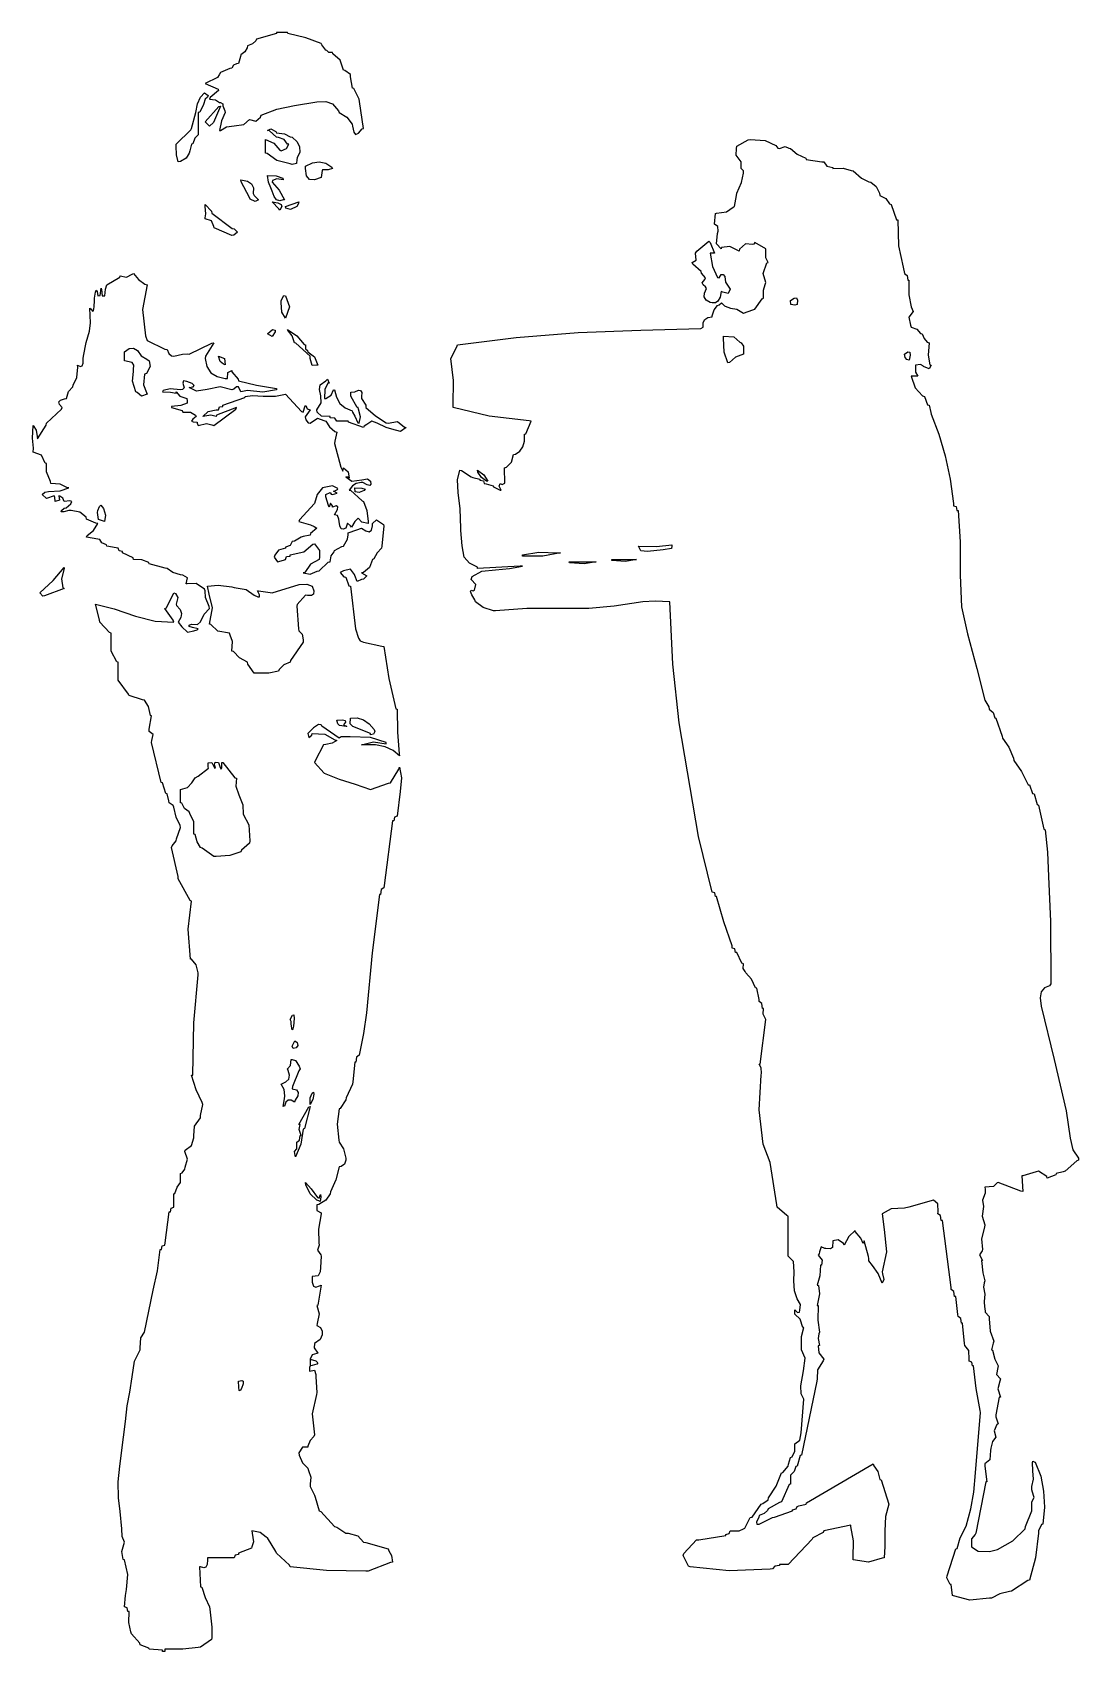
# Model space of a CAD drawing. Extents: x -0.61 to 0.58, y -0.08 to 1.77.
import ezdxf

# ---------------------------------------------------------------- set-up
doc = ezdxf.new("R2010")
doc.units = 0
doc.layers.get('0').update_dxf_attribs({"linetype": 'CONTINUOUS'})

msp = doc.modelspace()

# ---------------------------------------------------------------- linework, layer by layer
for p, q in [((-0.3545, 1.758), (-0.3583, 1.7544)), ((-0.3538, 1.76), (-0.3545, 1.758)), ((-0.3312, 1.7664), (-0.3538, 1.76)), ((-0.331, 1.7676), (-0.3312, 1.7664)), ((-0.3207, 1.7676), (-0.331, 1.7676)), ((-0.3183, 1.7676), (-0.3207, 1.7676)), ((-0.318, 1.7664), (-0.3183, 1.7676)), ((-0.2976, 1.7616), (-0.318, 1.7664)), ((-0.2799, 1.7549), (-0.2976, 1.7616)), ((-0.3723, 1.74), (-0.3744, 1.7321)), ((-0.3718, 1.7422), (-0.3723, 1.74)), ((-0.367, 1.7453), (-0.3718, 1.7422)), ((-0.3646, 1.7499), (-0.367, 1.7453)), ((-0.3641, 1.7523), (-0.3646, 1.7499)), ((-0.3583, 1.7544), (-0.3641, 1.7523)), ((-0.2794, 1.7535), (-0.2799, 1.7549)), ((-0.2748, 1.7472), (-0.2794, 1.7535)), ((-0.2736, 1.747), (-0.2748, 1.7472)), ((-0.2715, 1.7446), (-0.2736, 1.747)), ((-0.2671, 1.7446), (-0.2715, 1.7446)), ((-0.2667, 1.7432), (-0.2671, 1.7446)), ((-0.2583, 1.736), (-0.2667, 1.7432)), ((-0.3948, 1.7218), (-0.3965, 1.7192)), ((-0.3843, 1.7266), (-0.3948, 1.7218)), ((-0.3819, 1.7268), (-0.3843, 1.7266)), ((-0.3802, 1.7304), (-0.3819, 1.7268)), ((-0.3768, 1.7319), (-0.3802, 1.7304)), ((-0.3744, 1.7321), (-0.3768, 1.7319)), ((-0.2547, 1.7244), (-0.2583, 1.736)), ((-0.253, 1.724), (-0.2547, 1.7244)), ((-0.2467, 1.7194), (-0.253, 1.724)), ((-0.2467, 1.7168), (-0.2467, 1.7194)), ((-0.3982, 1.7163), (-0.4126, 1.7091)), ((-0.4126, 1.7091), (-0.3977, 1.7028)), ((-0.3972, 1.7014), (-0.4068, 1.6932)), ((-0.3965, 1.7192), (-0.3982, 1.7163)), ((-0.3977, 1.7028), (-0.3972, 1.7014)), ((-0.2443, 1.704), (-0.2467, 1.7168)), ((-0.2429, 1.7036), (-0.2443, 1.704)), ((-0.2367, 1.6913), (-0.2429, 1.7036)), ((-0.4231, 1.676), (-0.4212, 1.686)), ((-0.4212, 1.686), (-0.4176, 1.6937)), ((-0.4143, 1.6853), (-0.4186, 1.6764)), ((-0.4176, 1.6937), (-0.4133, 1.6985)), ((-0.4126, 1.6913), (-0.4143, 1.6853)), ((-0.4133, 1.6985), (-0.409, 1.6954)), ((-0.4099, 1.6937), (-0.4126, 1.6913)), ((-0.4126, 1.6656), (-0.3967, 1.6829)), ((-0.409, 1.6954), (-0.4099, 1.6937)), ((-0.4068, 1.6932), (-0.4075, 1.6913)), ((-0.4075, 1.6913), (-0.4006, 1.6906)), ((-0.3948, 1.6834), (-0.403, 1.6647)), ((-0.4006, 1.6906), (-0.396, 1.6875)), ((-0.3967, 1.6829), (-0.3948, 1.6834)), ((-0.396, 1.6875), (-0.3948, 1.6875)), ((-0.3948, 1.6875), (-0.3922, 1.686)), ((-0.3922, 1.686), (-0.3924, 1.6839)), ((-0.3924, 1.6839), (-0.39, 1.6781)), ((-0.3307, 1.68), (-0.3106, 1.6841)), ((-0.3106, 1.6841), (-0.2849, 1.6882)), ((-0.2849, 1.6882), (-0.2746, 1.6887)), ((-0.2746, 1.6887), (-0.2671, 1.686)), ((-0.2671, 1.686), (-0.2602, 1.6781)), ((-0.2364, 1.6887), (-0.2367, 1.6913)), ((-0.2316, 1.658), (-0.2364, 1.6887)), ((-0.4279, 1.658), (-0.4231, 1.676)), ((-0.4186, 1.6764), (-0.4203, 1.676)), ((-0.4203, 1.676), (-0.4203, 1.6529)), ((-0.4075, 1.6606), (-0.4126, 1.6656)), ((-0.403, 1.6647), (-0.4075, 1.6606)), ((-0.3939, 1.6668), (-0.396, 1.6556)), ((-0.3895, 1.676), (-0.3939, 1.6668)), ((-0.39, 1.6781), (-0.3895, 1.676)), ((-0.3684, 1.6625), (-0.3617, 1.6683)), ((-0.3617, 1.6683), (-0.3545, 1.6661)), ((-0.3545, 1.6661), (-0.3492, 1.6709)), ((-0.3492, 1.6709), (-0.3487, 1.6733)), ((-0.3487, 1.6733), (-0.3307, 1.68)), ((-0.2602, 1.6781), (-0.2597, 1.676)), ((-0.2597, 1.676), (-0.2508, 1.6707)), ((-0.2508, 1.6707), (-0.2448, 1.6628)), ((-0.4457, 1.6402), (-0.4287, 1.6563)), ((-0.4287, 1.6563), (-0.4279, 1.658)), ((-0.4241, 1.6467), (-0.4265, 1.6404)), ((-0.4203, 1.6505), (-0.4241, 1.6467)), ((-0.4203, 1.6529), (-0.4203, 1.6505)), ((-0.396, 1.6556), (-0.3948, 1.6556)), ((-0.3948, 1.6556), (-0.3881, 1.6599)), ((-0.3881, 1.6599), (-0.3795, 1.6608)), ((-0.3795, 1.6608), (-0.3684, 1.6625)), ((-0.3413, 1.6556), (-0.3375, 1.6575)), ((-0.3389, 1.6551), (-0.3413, 1.6556)), ((-0.331, 1.6479), (-0.3389, 1.6551)), ((-0.3375, 1.6575), (-0.3317, 1.6546)), ((-0.3317, 1.6546), (-0.331, 1.6529)), ((-0.331, 1.6529), (-0.3221, 1.6517)), ((-0.3286, 1.6476), (-0.331, 1.6479)), ((-0.3223, 1.6452), (-0.3286, 1.6476)), ((-0.3221, 1.6517), (-0.3154, 1.6484)), ((-0.3154, 1.6484), (-0.3132, 1.6479)), ((-0.3132, 1.6479), (-0.3075, 1.6426)), ((-0.2448, 1.6628), (-0.2443, 1.6606)), ((-0.2443, 1.6606), (-0.2429, 1.6539)), ((-0.2429, 1.6539), (-0.2407, 1.651)), ((-0.2407, 1.651), (-0.2374, 1.6524)), ((-0.2374, 1.6524), (-0.2333, 1.6575)), ((-0.2333, 1.6575), (-0.2316, 1.658)), ((-0.4457, 1.6376), (-0.4457, 1.6402)), ((-0.4452, 1.628), (-0.4457, 1.6376)), ((-0.4433, 1.6198), (-0.4452, 1.628)), ((-0.4306, 1.6299), (-0.4342, 1.6239)), ((-0.4299, 1.6323), (-0.4306, 1.6299)), ((-0.4279, 1.6402), (-0.4299, 1.6323)), ((-0.4265, 1.6404), (-0.4279, 1.6402)), ((-0.3437, 1.6426), (-0.3437, 1.6452)), ((-0.3437, 1.6452), (-0.3339, 1.6412)), ((-0.3437, 1.6299), (-0.3437, 1.6426)), ((-0.3418, 1.6294), (-0.3437, 1.6299)), ((-0.3307, 1.6215), (-0.3418, 1.6294)), ((-0.3339, 1.6412), (-0.3274, 1.633)), ((-0.3274, 1.633), (-0.3259, 1.6325)), ((-0.3259, 1.6325), (-0.3195, 1.6349)), ((-0.3183, 1.6402), (-0.3223, 1.6452)), ((-0.3195, 1.6349), (-0.3168, 1.6402)), ((-0.3168, 1.6402), (-0.3183, 1.6402)), ((-0.3075, 1.6426), (-0.3048, 1.6368)), ((-0.3046, 1.6308), (-0.3075, 1.6246)), ((-0.3048, 1.6368), (-0.3046, 1.6308)), ((0.1937, 1.6275), (0.1939, 1.6352)), ((0.1994, 1.6198), (0.1937, 1.6275)), ((0.1939, 1.6352), (0.1944, 1.6376)), ((0.1944, 1.6376), (0.2073, 1.6448)), ((0.2073, 1.6448), (0.2097, 1.6452)), ((0.2097, 1.6452), (0.2265, 1.6443)), ((0.2265, 1.6443), (0.239, 1.6385)), ((0.239, 1.6385), (0.2412, 1.6356)), ((0.2412, 1.6356), (0.2429, 1.6352)), ((0.2429, 1.6352), (0.2493, 1.6373)), ((0.2493, 1.6373), (0.2537, 1.6356)), ((0.2537, 1.6356), (0.2556, 1.6352)), ((0.2556, 1.6352), (0.2633, 1.6287)), ((0.2633, 1.6287), (0.2729, 1.6239)), ((-0.4407, 1.6203), (-0.4433, 1.6198)), ((-0.4342, 1.6239), (-0.4407, 1.6203)), ((-0.3156, 1.6174), (-0.3307, 1.6215)), ((-0.3132, 1.6169), (-0.3156, 1.6174)), ((-0.3084, 1.6179), (-0.3132, 1.6169)), ((-0.3079, 1.6224), (-0.3084, 1.6179)), ((-0.3075, 1.6246), (-0.3079, 1.6224)), ((-0.2979, 1.6148), (-0.2899, 1.6188)), ((-0.2979, 1.6121), (-0.2979, 1.6148)), ((-0.2967, 1.604), (-0.2979, 1.6121)), ((-0.2899, 1.6188), (-0.2823, 1.6198)), ((-0.2823, 1.6198), (-0.2748, 1.6184)), ((-0.2789, 1.61), (-0.2799, 1.602)), ((-0.2787, 1.6109), (-0.2789, 1.61)), ((-0.2719, 1.6107), (-0.2787, 1.6109)), ((-0.2748, 1.6184), (-0.2679, 1.6138)), ((-0.2671, 1.6121), (-0.2719, 1.6107)), ((-0.2679, 1.6138), (-0.2671, 1.6121)), ((0.1992, 1.6174), (0.1994, 1.6198)), ((0.1992, 1.6121), (0.1992, 1.6174)), ((0.2021, 1.6095), (0.1992, 1.6121)), ((0.2018, 1.6071), (0.2021, 1.6095)), ((0.2729, 1.6239), (0.2733, 1.6224)), ((0.2733, 1.6224), (0.2913, 1.62)), ((0.2913, 1.62), (0.2937, 1.6198)), ((0.2937, 1.6198), (0.2969, 1.615)), ((0.2969, 1.615), (0.3038, 1.6133)), ((0.3038, 1.6133), (0.3038, 1.6121)), ((0.3038, 1.6121), (0.3158, 1.6126)), ((0.3158, 1.6126), (0.3247, 1.61)), ((0.3247, 1.61), (0.3269, 1.6095)), ((0.3269, 1.6095), (0.3365, 1.6011)), ((-0.3713, 1.5972), (-0.3718, 1.5994)), ((-0.3718, 1.5994), (-0.3643, 1.5977)), ((-0.3617, 1.579), (-0.3713, 1.5972)), ((-0.3643, 1.5977), (-0.3595, 1.5946)), ((-0.3595, 1.5946), (-0.3574, 1.59)), ((-0.3574, 1.59), (-0.3576, 1.5838)), ((-0.3413, 1.6044), (-0.3315, 1.604)), ((-0.3403, 1.5965), (-0.3413, 1.6044)), ((-0.3375, 1.59), (-0.3403, 1.5965)), ((-0.3358, 1.5862), (-0.3375, 1.59)), ((-0.3355, 1.5987), (-0.336, 1.5968)), ((-0.336, 1.5968), (-0.3279, 1.5874)), ((-0.3307, 1.6006), (-0.3355, 1.5987)), ((-0.3315, 1.604), (-0.324, 1.6011)), ((-0.3233, 1.5994), (-0.3307, 1.6006)), ((-0.324, 1.6011), (-0.3233, 1.5994)), ((-0.2933, 1.5996), (-0.2967, 1.604)), ((-0.2878, 1.5992), (-0.2933, 1.5996)), ((-0.2799, 1.602), (-0.2878, 1.5992)), ((0.1944, 1.584), (0.1997, 1.5963)), ((0.1997, 1.5963), (0.2018, 1.6071)), ((0.3365, 1.6011), (0.3449, 1.597)), ((0.3449, 1.597), (0.3473, 1.5968)), ((0.3473, 1.5968), (0.3535, 1.5917)), ((0.3535, 1.5917), (0.3571, 1.584)), ((-0.361, 1.5773), (-0.3617, 1.579)), ((-0.3552, 1.5747), (-0.361, 1.5773)), ((-0.3576, 1.5838), (-0.3564, 1.5816)), ((-0.3564, 1.5816), (-0.3514, 1.5764)), ((-0.3514, 1.5764), (-0.3552, 1.5747)), ((-0.3283, 1.5663), (-0.336, 1.574)), ((-0.336, 1.574), (-0.3295, 1.5732)), ((-0.3336, 1.5802), (-0.3358, 1.5862)), ((-0.331, 1.5764), (-0.3336, 1.5802)), ((-0.3274, 1.5752), (-0.331, 1.5764)), ((-0.3295, 1.5732), (-0.3259, 1.5713)), ((-0.3279, 1.5874), (-0.3221, 1.5764)), ((-0.3233, 1.5764), (-0.3274, 1.5752)), ((-0.3221, 1.5764), (-0.3233, 1.5764)), ((-0.3207, 1.5687), (-0.3055, 1.574)), ((-0.3063, 1.5716), (-0.3079, 1.5687)), ((-0.3055, 1.574), (-0.3063, 1.5716)), ((0.1917, 1.5687), (0.1941, 1.5816)), ((0.1941, 1.5816), (0.1944, 1.584)), ((0.3571, 1.584), (0.3576, 1.5816)), ((0.3576, 1.5816), (0.3643, 1.578)), ((0.3643, 1.578), (0.3686, 1.5718)), ((0.3686, 1.5718), (0.3703, 1.5713)), ((-0.4123, 1.5687), (-0.4126, 1.5713)), ((-0.4126, 1.5713), (-0.4054, 1.5634)), ((-0.4126, 1.556), (-0.4116, 1.5603)), ((-0.4126, 1.5548), (-0.4126, 1.556)), ((-0.4051, 1.5524), (-0.4126, 1.5548)), ((-0.4116, 1.5603), (-0.4123, 1.5687)), ((-0.4054, 1.5634), (-0.4049, 1.5612)), ((-0.4049, 1.5612), (-0.3816, 1.5437)), ((-0.3271, 1.5648), (-0.3283, 1.5663)), ((-0.325, 1.5687), (-0.3271, 1.5648)), ((-0.3259, 1.5713), (-0.325, 1.5687)), ((-0.3202, 1.5668), (-0.3207, 1.5687)), ((-0.3149, 1.5653), (-0.3202, 1.5668)), ((-0.3079, 1.5687), (-0.3149, 1.5653)), ((0.1689, 1.5485), (0.1701, 1.561)), ((0.1701, 1.561), (0.1713, 1.5612)), ((0.1713, 1.5612), (0.1826, 1.5629)), ((0.1826, 1.5629), (0.1901, 1.5682)), ((0.1901, 1.5682), (0.1917, 1.5687)), ((0.3703, 1.5713), (0.3765, 1.5538)), ((0.3765, 1.5538), (0.378, 1.5536)), ((0.378, 1.5536), (0.3787, 1.524)), ((-0.4025, 1.5459), (-0.4051, 1.5524)), ((-0.402, 1.5444), (-0.4025, 1.5459)), ((-0.3819, 1.5356), (-0.402, 1.5444)), ((-0.3797, 1.536), (-0.3819, 1.5356)), ((-0.3816, 1.5437), (-0.3795, 1.5432)), ((-0.3756, 1.5396), (-0.3797, 1.536)), ((-0.3795, 1.5432), (-0.3756, 1.5396)), ((0.1728, 1.5461), (0.1689, 1.5485)), ((0.1713, 1.5264), (0.1723, 1.538)), ((0.1723, 1.538), (0.173, 1.5408)), ((0.173, 1.5408), (0.1728, 1.5461)), ((0.1473, 1.5156), (0.1485, 1.5178)), ((0.1485, 1.5178), (0.1622, 1.5291)), ((0.1622, 1.5291), (0.1637, 1.5279)), ((0.1637, 1.5279), (0.1689, 1.5154)), ((0.1764, 1.5204), (0.1713, 1.5264)), ((0.1769, 1.5219), (0.1764, 1.5204)), ((0.1865, 1.5231), (0.1769, 1.5219)), ((0.1968, 1.5178), (0.1865, 1.5231)), ((0.1975, 1.52), (0.1968, 1.5178)), ((0.2042, 1.5262), (0.1975, 1.52)), ((0.2121, 1.5255), (0.2042, 1.5262)), ((0.2136, 1.526), (0.2121, 1.5255)), ((0.2148, 1.5279), (0.2136, 1.526)), ((0.2275, 1.5204), (0.2148, 1.5279)), ((0.2273, 1.5178), (0.2275, 1.5204)), ((0.2275, 1.5104), (0.2273, 1.5178)), ((0.3787, 1.524), (0.3842, 1.4996)), ((0.1433, 1.5051), (0.1478, 1.5075)), ((0.144, 1.5032), (0.1433, 1.5051)), ((0.1536, 1.4948), (0.144, 1.5032)), ((0.1478, 1.5075), (0.1473, 1.5156)), ((0.1663, 1.5154), (0.1637, 1.5154)), ((0.1637, 1.5154), (0.1665, 1.5003)), ((0.1689, 1.5154), (0.1663, 1.5154)), ((0.1665, 1.5003), (0.1723, 1.4878)), ((0.2244, 1.4924), (0.2285, 1.5044)), ((0.2299, 1.5051), (0.2275, 1.5104)), ((0.2285, 1.5044), (0.2299, 1.5051)), ((0.3842, 1.4996), (0.3857, 1.4924)), ((-0.5261, 1.4746), (-0.5247, 1.4796)), ((-0.5247, 1.4796), (-0.51, 1.488)), ((-0.51, 1.488), (-0.5095, 1.4897)), ((-0.5095, 1.4897), (-0.5021, 1.488)), ((-0.5021, 1.488), (-0.4959, 1.4916)), ((-0.4959, 1.4916), (-0.4942, 1.4924)), ((-0.4942, 1.4924), (-0.4884, 1.4854)), ((-0.4884, 1.4854), (-0.4812, 1.4801)), ((-0.4788, 1.4796), (-0.4839, 1.4511)), ((-0.4812, 1.4801), (-0.4788, 1.4796)), ((0.1541, 1.4926), (0.1536, 1.4948)), ((0.1586, 1.4873), (0.1541, 1.4926)), ((0.1548, 1.4818), (0.1579, 1.4854)), ((0.156, 1.4796), (0.1548, 1.4818)), ((0.1586, 1.477), (0.156, 1.4796)), ((0.1579, 1.4854), (0.1586, 1.4873)), ((0.1723, 1.4878), (0.174, 1.4873)), ((0.174, 1.4873), (0.1766, 1.4912)), ((0.1766, 1.4912), (0.1788, 1.4914)), ((0.1788, 1.4914), (0.1805, 1.4888)), ((0.1805, 1.4888), (0.1814, 1.4825)), ((0.1814, 1.4825), (0.1836, 1.4789)), ((0.2275, 1.482), (0.2244, 1.4924)), ((0.2249, 1.4734), (0.2268, 1.4799)), ((0.2268, 1.4799), (0.2275, 1.482)), ((0.3857, 1.4924), (0.3888, 1.4902)), ((0.3888, 1.4902), (0.3895, 1.4847)), ((0.3895, 1.4847), (0.3907, 1.4847)), ((0.3907, 1.4847), (0.3905, 1.4679)), ((-0.5391, 1.4542), (-0.5388, 1.4616)), ((-0.5388, 1.4616), (-0.5386, 1.4643)), ((-0.5386, 1.4643), (-0.5376, 1.471)), ((-0.5376, 1.471), (-0.5367, 1.4734)), ((-0.5367, 1.4734), (-0.5357, 1.472)), ((-0.5357, 1.472), (-0.535, 1.4667)), ((-0.535, 1.4667), (-0.5321, 1.4674)), ((-0.5321, 1.4674), (-0.5311, 1.4758)), ((-0.5311, 1.4758), (-0.5307, 1.4741)), ((-0.5307, 1.4741), (-0.5299, 1.4667)), ((-0.5299, 1.4667), (-0.5271, 1.4667)), ((-0.5271, 1.4667), (-0.5261, 1.4746)), ((-0.3259, 1.4616), (-0.3228, 1.4672)), ((-0.3259, 1.4592), (-0.3259, 1.4616)), ((-0.3228, 1.4672), (-0.3207, 1.4669)), ((-0.3207, 1.4669), (-0.3161, 1.4542)), ((0.1572, 1.4657), (0.1574, 1.47)), ((0.1593, 1.4621), (0.1572, 1.4657)), ((0.1574, 1.47), (0.1596, 1.4753)), ((0.1596, 1.4753), (0.1586, 1.477)), ((0.1637, 1.4592), (0.1593, 1.4621)), ((0.1728, 1.4609), (0.1699, 1.4588)), ((0.1752, 1.4655), (0.1728, 1.4609)), ((0.1764, 1.472), (0.1752, 1.4655)), ((0.1785, 1.4712), (0.1764, 1.472)), ((0.1845, 1.4696), (0.1785, 1.4712)), ((0.1836, 1.4789), (0.1867, 1.4746)), ((0.1867, 1.4746), (0.1845, 1.4696)), ((0.2148, 1.4516), (0.2232, 1.4636)), ((0.2232, 1.4636), (0.2249, 1.4643)), ((0.2249, 1.4643), (0.2249, 1.4734)), ((0.2556, 1.4616), (0.2599, 1.4643)), ((0.2561, 1.4571), (0.2556, 1.4616)), ((0.2599, 1.4643), (0.2625, 1.4645)), ((0.2625, 1.4645), (0.2637, 1.4621)), ((0.2637, 1.4621), (0.2633, 1.4571)), ((0.3905, 1.4679), (0.3933, 1.4542)), ((-0.5434, 1.436), (-0.5439, 1.4528)), ((-0.5439, 1.4528), (-0.5427, 1.4516)), ((-0.5427, 1.4516), (-0.541, 1.4492)), ((-0.541, 1.4492), (-0.54, 1.4499)), ((-0.54, 1.4499), (-0.5391, 1.4542)), ((-0.4839, 1.4511), (-0.4807, 1.4211)), ((-0.325, 1.4484), (-0.3259, 1.4592)), ((-0.3207, 1.4412), (-0.325, 1.4484)), ((-0.3161, 1.4542), (-0.3207, 1.4412)), ((0.1577, 1.44), (0.1613, 1.4422)), ((0.1613, 1.4422), (0.1663, 1.4427)), ((0.1661, 1.4588), (0.1637, 1.4592)), ((0.1699, 1.4588), (0.1661, 1.4588)), ((0.1663, 1.4439), (0.1685, 1.4508)), ((0.1663, 1.4427), (0.1663, 1.4439)), ((0.1685, 1.4508), (0.1721, 1.4559)), ((0.1721, 1.4559), (0.174, 1.4566)), ((0.174, 1.4566), (0.1769, 1.459)), ((0.1769, 1.459), (0.1802, 1.4554)), ((0.1802, 1.4554), (0.1809, 1.4552)), ((0.1809, 1.4552), (0.1872, 1.4528)), ((0.1872, 1.4528), (0.1944, 1.4516)), ((0.1944, 1.4516), (0.2021, 1.4472)), ((0.2021, 1.4472), (0.2126, 1.4508)), ((0.2126, 1.4508), (0.2148, 1.4516)), ((0.2606, 1.4561), (0.2561, 1.4571)), ((0.2633, 1.4571), (0.2606, 1.4561)), ((0.3957, 1.4489), (0.3907, 1.4424)), ((0.3907, 1.4424), (0.3926, 1.4333)), ((0.3933, 1.4542), (0.3957, 1.4489)), ((-0.5484, 1.4136), (-0.5443, 1.4266)), ((-0.5443, 1.4266), (-0.5434, 1.436)), ((-0.3413, 1.4235), (-0.3355, 1.4283)), ((-0.3327, 1.4256), (-0.336, 1.4206)), ((-0.3355, 1.4283), (-0.3324, 1.4276)), ((-0.3324, 1.4276), (-0.3327, 1.4256)), ((-0.3183, 1.4285), (-0.3077, 1.4211)), ((-0.3175, 1.4266), (-0.3183, 1.4285)), ((-0.313, 1.4211), (-0.3175, 1.4266)), ((-0.0574, 1.4194), (0.0132, 1.4249)), ((0.0132, 1.4249), (0.0847, 1.4278)), ((0.0847, 1.4278), (0.1533, 1.4297)), ((0.1533, 1.4297), (0.156, 1.4312)), ((0.156, 1.4364), (0.1577, 1.44)), ((0.156, 1.4312), (0.156, 1.4364)), ((0.3926, 1.4333), (0.3931, 1.4312)), ((0.3931, 1.4312), (0.3996, 1.4288)), ((0.3996, 1.4288), (0.4041, 1.424)), ((0.4041, 1.424), (0.4058, 1.4235)), ((-0.5513, 1.398), (-0.5484, 1.4136)), ((-0.5045, 1.4031), (-0.4992, 1.4067)), ((-0.4992, 1.4067), (-0.4944, 1.4072)), ((-0.4944, 1.4072), (-0.4896, 1.4045)), ((-0.4807, 1.4211), (-0.4788, 1.4158)), ((-0.4788, 1.4158), (-0.4584, 1.406)), ((-0.4584, 1.406), (-0.4558, 1.4057)), ((-0.4558, 1.4057), (-0.4541, 1.4012)), ((-0.4306, 1.4004), (-0.4049, 1.4129)), ((-0.4025, 1.4132), (-0.4121, 1.3978)), ((-0.4049, 1.4129), (-0.4025, 1.4132)), ((-0.336, 1.4206), (-0.3413, 1.4235)), ((-0.3106, 1.4132), (-0.313, 1.4211)), ((-0.3089, 1.4127), (-0.3106, 1.4132)), ((-0.2928, 1.3978), (-0.3089, 1.4127)), ((-0.3077, 1.4211), (-0.2995, 1.4112)), ((-0.2995, 1.4112), (-0.2979, 1.4108)), ((-0.2979, 1.4108), (-0.2981, 1.4064)), ((-0.2981, 1.4064), (-0.2957, 1.4043)), ((-0.132, 1.3954), (-0.1251, 1.4088)), ((-0.1251, 1.4088), (-0.1246, 1.4108)), ((-0.1246, 1.4108), (-0.0574, 1.4194)), ((0.179, 1.4184), (0.179, 1.4208)), ((0.179, 1.4208), (0.1908, 1.4199)), ((0.1797, 1.4026), (0.179, 1.4184)), ((0.1908, 1.4199), (0.1977, 1.4139)), ((0.1977, 1.4139), (0.1994, 1.4132)), ((0.1994, 1.4132), (0.2018, 1.4093)), ((0.2018, 1.4093), (0.2021, 1.4031)), ((0.4058, 1.4235), (0.408, 1.418)), ((0.408, 1.418), (0.4116, 1.4139)), ((0.4116, 1.4139), (0.4137, 1.4132)), ((0.4137, 1.4132), (0.4128, 1.399)), ((-0.5578, 1.3853), (-0.558, 1.3877)), ((-0.558, 1.3877), (-0.5547, 1.3863)), ((-0.5547, 1.3863), (-0.5527, 1.387)), ((-0.5527, 1.387), (-0.5515, 1.3901)), ((-0.5515, 1.3954), (-0.5513, 1.398)), ((-0.5515, 1.3901), (-0.5515, 1.3954)), ((-0.5045, 1.3954), (-0.5045, 1.4031)), ((-0.5045, 1.3928), (-0.5045, 1.3954)), ((-0.4959, 1.3908), (-0.5045, 1.3928)), ((-0.4939, 1.3877), (-0.4959, 1.3908)), ((-0.4942, 1.3827), (-0.4939, 1.3877)), ((-0.4896, 1.4045), (-0.4855, 1.3985)), ((-0.4855, 1.3985), (-0.4791, 1.3944)), ((-0.4791, 1.3944), (-0.4764, 1.3928)), ((-0.4764, 1.3928), (-0.4752, 1.386)), ((-0.4541, 1.4012), (-0.4507, 1.3983)), ((-0.4507, 1.3983), (-0.4483, 1.3978)), ((-0.4483, 1.3978), (-0.4385, 1.4004)), ((-0.4385, 1.4004), (-0.433, 1.4007)), ((-0.433, 1.4007), (-0.4306, 1.4004)), ((-0.4121, 1.3978), (-0.4126, 1.3954)), ((-0.4126, 1.3954), (-0.4104, 1.386)), ((-0.3955, 1.392), (-0.3972, 1.3978)), ((-0.3972, 1.3978), (-0.3903, 1.3954)), ((-0.3917, 1.3887), (-0.3955, 1.392)), ((-0.3895, 1.3882), (-0.3917, 1.3887)), ((-0.3903, 1.3954), (-0.3895, 1.3882)), ((-0.2957, 1.4043), (-0.2952, 1.4031)), ((-0.2952, 1.4031), (-0.2875, 1.3971)), ((-0.2928, 1.3954), (-0.2928, 1.3978)), ((-0.2904, 1.3875), (-0.2928, 1.3954)), ((-0.2851, 1.3877), (-0.2904, 1.3875)), ((-0.2875, 1.3971), (-0.2837, 1.3877)), ((-0.2837, 1.3877), (-0.2851, 1.3877)), ((-0.1291, 1.3702), (-0.132, 1.3954)), ((0.1841, 1.3904), (0.1797, 1.4026)), ((0.186, 1.3908), (0.1841, 1.3904)), ((0.1929, 1.3968), (0.186, 1.3908)), ((0.2021, 1.4004), (0.1929, 1.3968)), ((0.2021, 1.4031), (0.2021, 1.4004)), ((0.3857, 1.4004), (0.3895, 1.4028)), ((0.3864, 1.3964), (0.3857, 1.4004)), ((0.3885, 1.394), (0.3864, 1.3964)), ((0.3909, 1.3935), (0.3885, 1.394)), ((0.3895, 1.4028), (0.3917, 1.4024)), ((0.3921, 1.3992), (0.3909, 1.3935)), ((0.3917, 1.4024), (0.3921, 1.3992)), ((0.4041, 1.3884), (0.3984, 1.3877)), ((0.3984, 1.3877), (0.3984, 1.3796)), ((0.4073, 1.3865), (0.4041, 1.3884)), ((0.4128, 1.399), (0.4147, 1.3882)), ((0.4161, 1.3877), (0.4137, 1.3836)), ((0.4147, 1.3882), (0.4161, 1.3877)), ((-0.5631, 1.3647), (-0.559, 1.3738)), ((-0.559, 1.3738), (-0.5578, 1.3853)), ((-0.4954, 1.3695), (-0.4944, 1.3803)), ((-0.4915, 1.3572), (-0.4954, 1.3695)), ((-0.4944, 1.3803), (-0.4942, 1.3827)), ((-0.4815, 1.3776), (-0.4827, 1.3652)), ((-0.4795, 1.3781), (-0.4815, 1.3776)), ((-0.4752, 1.386), (-0.4795, 1.3781)), ((-0.4371, 1.37), (-0.438, 1.3673)), ((-0.4332, 1.3692), (-0.4371, 1.37)), ((-0.4272, 1.3666), (-0.4332, 1.3692)), ((-0.4104, 1.386), (-0.4061, 1.3791)), ((-0.4061, 1.3791), (-0.3989, 1.3748)), ((-0.3989, 1.3748), (-0.3895, 1.3726)), ((-0.3895, 1.3726), (-0.3871, 1.3726)), ((-0.3871, 1.3726), (-0.3864, 1.3793)), ((-0.3864, 1.3793), (-0.3819, 1.3815)), ((-0.3819, 1.3815), (-0.3819, 1.38)), ((-0.3819, 1.38), (-0.3749, 1.3716)), ((-0.3749, 1.3716), (-0.3744, 1.37)), ((-0.3744, 1.37), (-0.3538, 1.3649)), ((-0.2811, 1.3654), (-0.2748, 1.37)), ((-0.2748, 1.37), (-0.2727, 1.3719)), ((-0.2727, 1.3719), (-0.271, 1.3673)), ((-0.1294, 1.3419), (-0.1291, 1.3702)), ((0.3984, 1.375), (0.3931, 1.375)), ((0.3931, 1.375), (0.3977, 1.3618)), ((0.3984, 1.3796), (0.4008, 1.375)), ((0.4008, 1.375), (0.3984, 1.375)), ((0.4073, 1.3863), (0.4073, 1.3865)), ((0.4137, 1.3836), (0.4073, 1.3863)), ((-0.5731, 1.3493), (-0.5707, 1.3496)), ((-0.5707, 1.3496), (-0.5683, 1.3577)), ((-0.5683, 1.3577), (-0.5635, 1.363)), ((-0.5635, 1.363), (-0.5631, 1.3647)), ((-0.4901, 1.3565), (-0.4915, 1.3572)), ((-0.4851, 1.3524), (-0.4901, 1.3565)), ((-0.4788, 1.3546), (-0.4851, 1.3524)), ((-0.4827, 1.3652), (-0.4795, 1.3565)), ((-0.4795, 1.3565), (-0.4788, 1.3546)), ((-0.4603, 1.3587), (-0.4611, 1.3572)), ((-0.4611, 1.3572), (-0.4519, 1.3568)), ((-0.4524, 1.3608), (-0.4603, 1.3587)), ((-0.4407, 1.3596), (-0.4524, 1.3608)), ((-0.4519, 1.3568), (-0.4457, 1.3558)), ((-0.4457, 1.3558), (-0.4457, 1.3572)), ((-0.4457, 1.3572), (-0.4414, 1.3522)), ((-0.4414, 1.3522), (-0.4335, 1.3496)), ((-0.4383, 1.3599), (-0.4407, 1.3596)), ((-0.4366, 1.362), (-0.4383, 1.3599)), ((-0.438, 1.3673), (-0.4366, 1.362)), ((-0.4335, 1.3496), (-0.433, 1.3469)), ((-0.4306, 1.3623), (-0.426, 1.363)), ((-0.4222, 1.358), (-0.4306, 1.3623)), ((-0.4251, 1.3644), (-0.4272, 1.3666)), ((-0.426, 1.363), (-0.4251, 1.3644)), ((-0.4102, 1.3599), (-0.4222, 1.358)), ((-0.3955, 1.3628), (-0.4102, 1.3599)), ((-0.3819, 1.3596), (-0.3955, 1.3628)), ((-0.3922, 1.3419), (-0.367, 1.3508)), ((-0.3799, 1.3604), (-0.3819, 1.3596)), ((-0.3768, 1.3628), (-0.3799, 1.3604)), ((-0.3744, 1.363), (-0.3768, 1.3628)), ((-0.3718, 1.3572), (-0.3744, 1.363)), ((-0.3643, 1.3587), (-0.3718, 1.3572)), ((-0.367, 1.3508), (-0.3667, 1.352)), ((-0.3667, 1.352), (-0.3586, 1.3529)), ((-0.3468, 1.357), (-0.3643, 1.3587)), ((-0.3586, 1.3529), (-0.3463, 1.3522)), ((-0.3538, 1.3649), (-0.3312, 1.3611)), ((-0.331, 1.3596), (-0.3468, 1.357)), ((-0.3463, 1.3522), (-0.3322, 1.3524)), ((-0.3322, 1.3524), (-0.3207, 1.3546)), ((-0.3312, 1.3611), (-0.331, 1.3596)), ((-0.3207, 1.3546), (-0.3024, 1.3349)), ((-0.282, 1.3601), (-0.2811, 1.3654)), ((-0.2806, 1.3527), (-0.282, 1.3601)), ((-0.2801, 1.3448), (-0.2806, 1.3527)), ((-0.276, 1.3601), (-0.2763, 1.3496)), ((-0.2763, 1.3496), (-0.2748, 1.3496)), ((-0.2724, 1.3673), (-0.276, 1.3601)), ((-0.2748, 1.3496), (-0.2686, 1.3536)), ((-0.271, 1.3673), (-0.2724, 1.3673)), ((-0.2686, 1.3536), (-0.2659, 1.3594)), ((-0.2659, 1.3594), (-0.2647, 1.3596)), ((-0.2647, 1.3596), (-0.2626, 1.351)), ((-0.2626, 1.351), (-0.2587, 1.3438)), ((-0.2463, 1.357), (-0.2417, 1.3572)), ((-0.2463, 1.3522), (-0.2463, 1.357)), ((-0.2391, 1.3392), (-0.2463, 1.3522)), ((-0.2417, 1.3572), (-0.2376, 1.3592)), ((-0.2376, 1.3592), (-0.235, 1.3589)), ((-0.235, 1.3589), (-0.2338, 1.3565)), ((-0.2338, 1.3565), (-0.234, 1.352)), ((-0.234, 1.352), (-0.234, 1.3496)), ((-0.234, 1.3496), (-0.2292, 1.3419)), ((0.3977, 1.3618), (0.4063, 1.3527)), ((0.4063, 1.3527), (0.4085, 1.352)), ((0.4085, 1.352), (0.4121, 1.3424)), ((-0.5935, 1.3215), (-0.5765, 1.3373)), ((-0.5794, 1.3457), (-0.5775, 1.3479)), ((-0.5787, 1.3428), (-0.5794, 1.3457)), ((-0.5758, 1.3392), (-0.5787, 1.3428)), ((-0.5775, 1.3479), (-0.5731, 1.3493)), ((-0.5765, 1.3373), (-0.5758, 1.3392)), ((-0.4404, 1.3416), (-0.4507, 1.3407)), ((-0.4507, 1.3407), (-0.4507, 1.3392)), ((-0.4507, 1.3392), (-0.4387, 1.3359)), ((-0.433, 1.3445), (-0.4404, 1.3416)), ((-0.4387, 1.3359), (-0.438, 1.3342)), ((-0.438, 1.3342), (-0.4291, 1.3342)), ((-0.433, 1.3469), (-0.433, 1.3445)), ((-0.4291, 1.3342), (-0.4234, 1.3308)), ((-0.4152, 1.3292), (-0.409, 1.3347)), ((-0.409, 1.3347), (-0.3999, 1.3368)), ((-0.4025, 1.3188), (-0.3775, 1.3373)), ((-0.3999, 1.3368), (-0.3972, 1.3368)), ((-0.3768, 1.3392), (-0.3994, 1.3306)), ((-0.3972, 1.3368), (-0.396, 1.34)), ((-0.396, 1.34), (-0.3922, 1.3407)), ((-0.3922, 1.3407), (-0.3922, 1.3419)), ((-0.3775, 1.3373), (-0.3768, 1.3392)), ((-0.3024, 1.3349), (-0.3005, 1.3342)), ((-0.3005, 1.3342), (-0.2983, 1.3412)), ((-0.2983, 1.3412), (-0.2976, 1.3416)), ((-0.2928, 1.3368), (-0.2983, 1.3287)), ((-0.2976, 1.3416), (-0.2959, 1.3378)), ((-0.2959, 1.3378), (-0.2928, 1.3368)), ((-0.2851, 1.3368), (-0.2801, 1.3448)), ((-0.2847, 1.3342), (-0.2851, 1.3368)), ((-0.2796, 1.3294), (-0.2847, 1.3342)), ((-0.2587, 1.3438), (-0.2525, 1.339)), ((-0.2525, 1.339), (-0.2446, 1.3356)), ((-0.2446, 1.3356), (-0.2443, 1.3342)), ((-0.2443, 1.3342), (-0.2417, 1.3296)), ((-0.2379, 1.3392), (-0.2391, 1.3392)), ((-0.2376, 1.3376), (-0.2379, 1.3392)), ((-0.235, 1.3289), (-0.2376, 1.3376)), ((-0.2292, 1.3419), (-0.229, 1.3392)), ((-0.229, 1.3392), (-0.2182, 1.3299)), ((-0.1296, 1.3392), (-0.1294, 1.3419)), ((-0.0883, 1.3296), (-0.1296, 1.3392)), ((0.4121, 1.3424), (0.4137, 1.3419)), ((0.4137, 1.3419), (0.4157, 1.3337)), ((0.4157, 1.3337), (0.4161, 1.3316)), ((0.4161, 1.3316), (0.425, 1.3088)), ((-0.6096, 1.3044), (-0.6089, 1.3188)), ((-0.6089, 1.3188), (-0.6055, 1.3136)), ((-0.6055, 1.3136), (-0.6041, 1.3061)), ((-0.6039, 1.3037), (-0.594, 1.3191)), ((-0.594, 1.3191), (-0.5935, 1.3215)), ((-0.4267, 1.326), (-0.4282, 1.3239)), ((-0.4282, 1.3239), (-0.4263, 1.3229)), ((-0.4227, 1.3292), (-0.4267, 1.326)), ((-0.4263, 1.3229), (-0.4215, 1.3227)), ((-0.4234, 1.3308), (-0.4227, 1.3292)), ((-0.4215, 1.3227), (-0.4215, 1.3215)), ((-0.4215, 1.3215), (-0.4203, 1.3188)), ((-0.4203, 1.3188), (-0.4111, 1.321)), ((-0.4128, 1.3294), (-0.4152, 1.3292)), ((-0.4061, 1.3306), (-0.4128, 1.3294)), ((-0.4111, 1.321), (-0.4047, 1.3196)), ((-0.3999, 1.3292), (-0.4061, 1.3306)), ((-0.4047, 1.3196), (-0.4025, 1.3188)), ((-0.3994, 1.3306), (-0.3999, 1.3292)), ((-0.2983, 1.3287), (-0.2976, 1.3251)), ((-0.2976, 1.3251), (-0.295, 1.322)), ((-0.295, 1.322), (-0.2928, 1.3215)), ((-0.2928, 1.3215), (-0.2844, 1.3272)), ((-0.2844, 1.3272), (-0.277, 1.3246)), ((-0.2698, 1.3292), (-0.2796, 1.3294)), ((-0.277, 1.3246), (-0.2748, 1.3239)), ((-0.2748, 1.3239), (-0.2705, 1.3172)), ((-0.2705, 1.3172), (-0.2645, 1.3119)), ((-0.2698, 1.3277), (-0.2698, 1.3292)), ((-0.2645, 1.3272), (-0.2698, 1.3277)), ((-0.2621, 1.3239), (-0.2645, 1.3272)), ((-0.2597, 1.3239), (-0.2621, 1.3239)), ((-0.2494, 1.3239), (-0.2597, 1.3239)), ((-0.2489, 1.3227), (-0.2494, 1.3239)), ((-0.2316, 1.3164), (-0.2489, 1.3227)), ((-0.2417, 1.3296), (-0.2381, 1.322)), ((-0.2381, 1.322), (-0.2367, 1.3215)), ((-0.2367, 1.3215), (-0.235, 1.3289)), ((-0.2311, 1.3179), (-0.2316, 1.3164)), ((-0.228, 1.32), (-0.2311, 1.3179)), ((-0.2223, 1.3239), (-0.228, 1.32)), ((-0.2163, 1.3215), (-0.2223, 1.3239)), ((-0.2182, 1.3299), (-0.2057, 1.322)), ((-0.2059, 1.3167), (-0.2163, 1.3215)), ((-0.1995, 1.3148), (-0.2059, 1.3167)), ((-0.2057, 1.322), (-0.2035, 1.3215)), ((-0.2035, 1.3215), (-0.193, 1.3234)), ((-0.1894, 1.3119), (-0.1995, 1.3148)), ((-0.193, 1.3234), (-0.1848, 1.3169)), ((-0.1831, 1.3164), (-0.1894, 1.3119)), ((-0.1848, 1.3169), (-0.1831, 1.3164)), ((-0.0427, 1.3241), (-0.0883, 1.3296)), ((-0.0466, 1.3092), (-0.0403, 1.3239)), ((-0.0403, 1.3239), (-0.0427, 1.3241)), ((-0.6082, 1.2929), (-0.6096, 1.3044)), ((-0.6041, 1.3061), (-0.6039, 1.3037)), ((-0.2645, 1.3011), (-0.2647, 1.2984)), ((-0.2647, 1.2984), (-0.2578, 1.2711)), ((-0.2645, 1.3119), (-0.2621, 1.3112)), ((-0.2621, 1.3112), (-0.2645, 1.3011)), ((-0.0533, 1.2896), (-0.0499, 1.2944)), ((-0.0499, 1.2944), (-0.048, 1.3008)), ((-0.048, 1.3088), (-0.0466, 1.3092)), ((-0.048, 1.3008), (-0.048, 1.3088)), ((0.425, 1.3088), (0.4322, 1.284)), ((-0.6089, 1.2884), (-0.6082, 1.2929)), ((-0.5993, 1.285), (-0.6089, 1.2884)), ((-0.595, 1.2759), (-0.5993, 1.285)), ((-0.5935, 1.2756), (-0.595, 1.2759)), ((-0.5935, 1.2658), (-0.5935, 1.2756)), ((-0.0687, 1.2711), (-0.0629, 1.2768)), ((-0.0629, 1.2768), (-0.0607, 1.2857)), ((-0.0607, 1.2857), (-0.0583, 1.2862)), ((-0.0583, 1.2862), (-0.0533, 1.2896)), ((0.4322, 1.284), (0.4377, 1.2576)), ((-0.589, 1.2548), (-0.5935, 1.2658)), ((-0.2578, 1.2711), (-0.2554, 1.2668)), ((-0.2554, 1.2668), (-0.2547, 1.2706)), ((-0.2547, 1.2706), (-0.2494, 1.266)), ((-0.2496, 1.2598), (-0.2518, 1.2603)), ((-0.2518, 1.2603), (-0.2451, 1.2552)), ((-0.2482, 1.2588), (-0.2496, 1.2598)), ((-0.2494, 1.266), (-0.2482, 1.2588)), ((-0.2338, 1.2567), (-0.2273, 1.2579)), ((-0.2273, 1.2579), (-0.2239, 1.2552)), ((-0.1246, 1.2569), (-0.1219, 1.268)), ((-0.1219, 1.268), (-0.1198, 1.2675)), ((-0.1198, 1.2675), (-0.109, 1.2603)), ((-0.109, 1.2603), (-0.1068, 1.2596)), ((-0.1068, 1.2596), (-0.0989, 1.2576)), ((-0.1011, 1.2656), (-0.1015, 1.268)), ((-0.1015, 1.268), (-0.0946, 1.2624)), ((-0.097, 1.2596), (-0.1011, 1.2656)), ((-0.0989, 1.2576), (-0.0989, 1.2564)), ((-0.0912, 1.2552), (-0.097, 1.2596)), ((-0.0946, 1.2624), (-0.09, 1.2552)), ((-0.0708, 1.2706), (-0.0687, 1.2711)), ((-0.0706, 1.2531), (-0.0708, 1.2706)), ((0.4377, 1.2576), (0.4416, 1.2296)), ((-0.5986, 1.2399), (-0.5955, 1.2428)), ((-0.5935, 1.2353), (-0.5986, 1.2399)), ((-0.5955, 1.2428), (-0.5911, 1.2435)), ((-0.5911, 1.2435), (-0.5779, 1.2444)), ((-0.5885, 1.2526), (-0.589, 1.2548)), ((-0.5779, 1.2519), (-0.5885, 1.2526)), ((-0.5782, 1.238), (-0.5796, 1.2387)), ((-0.5796, 1.2387), (-0.5787, 1.2336)), ((-0.5703, 1.248), (-0.5779, 1.2519)), ((-0.5779, 1.2444), (-0.5681, 1.2476)), ((-0.5681, 1.2476), (-0.5703, 1.248)), ((-0.2847, 1.2399), (-0.2878, 1.2296)), ((-0.2787, 1.2478), (-0.2847, 1.2399)), ((-0.2671, 1.25), (-0.2787, 1.2478)), ((-0.2748, 1.2401), (-0.2698, 1.2425)), ((-0.2748, 1.2372), (-0.2748, 1.2401)), ((-0.2698, 1.2425), (-0.2688, 1.2404)), ((-0.2688, 1.2404), (-0.2671, 1.2399)), ((-0.2609, 1.2468), (-0.2671, 1.25)), ((-0.2671, 1.2399), (-0.2619, 1.2416)), ((-0.2659, 1.2437), (-0.2645, 1.2442)), ((-0.2619, 1.2416), (-0.2659, 1.2437)), ((-0.2645, 1.2442), (-0.2614, 1.2456)), ((-0.2614, 1.2456), (-0.2609, 1.2468)), ((-0.2443, 1.25), (-0.2482, 1.2449)), ((-0.2482, 1.2449), (-0.2467, 1.2449)), ((-0.2467, 1.2449), (-0.2333, 1.2329)), ((-0.2451, 1.2552), (-0.2338, 1.2567)), ((-0.24, 1.2526), (-0.2443, 1.25)), ((-0.2412, 1.243), (-0.2417, 1.2476)), ((-0.2417, 1.2476), (-0.2335, 1.2473)), ((-0.2367, 1.2425), (-0.2412, 1.243)), ((-0.2343, 1.2538), (-0.24, 1.2526)), ((-0.2309, 1.2447), (-0.2367, 1.2425)), ((-0.2326, 1.2536), (-0.2343, 1.2538)), ((-0.2335, 1.2473), (-0.2299, 1.2461)), ((-0.2275, 1.2509), (-0.2326, 1.2536)), ((-0.2299, 1.2461), (-0.2309, 1.2447)), ((-0.2247, 1.2502), (-0.2275, 1.2509)), ((-0.2232, 1.2519), (-0.2247, 1.2502)), ((-0.2239, 1.2552), (-0.2232, 1.2519)), ((-0.1236, 1.2425), (-0.1246, 1.2569)), ((-0.1215, 1.2236), (-0.1236, 1.2425)), ((-0.0989, 1.2564), (-0.0948, 1.2557)), ((-0.0948, 1.2557), (-0.0939, 1.2526)), ((-0.0939, 1.2526), (-0.0917, 1.2521)), ((-0.0917, 1.2521), (-0.0838, 1.25)), ((-0.09, 1.2552), (-0.0912, 1.2552)), ((-0.0838, 1.25), (-0.0833, 1.2488)), ((-0.0833, 1.2488), (-0.0759, 1.2449)), ((-0.0771, 1.2497), (-0.0759, 1.2526)), ((-0.0747, 1.2449), (-0.0771, 1.2497)), ((-0.0759, 1.2526), (-0.0735, 1.2514)), ((-0.0759, 1.2449), (-0.0747, 1.2449)), ((-0.0735, 1.2514), (-0.0706, 1.2531)), ((-0.5849, 1.2384), (-0.5935, 1.2353)), ((-0.5842, 1.237), (-0.5849, 1.2384)), ((-0.5835, 1.2322), (-0.5842, 1.237)), ((-0.5787, 1.2336), (-0.5835, 1.2322)), ((-0.5748, 1.236), (-0.5782, 1.238)), ((-0.5767, 1.2204), (-0.5765, 1.2219)), ((-0.5739, 1.2204), (-0.5767, 1.2204)), ((-0.5765, 1.2219), (-0.5734, 1.2245)), ((-0.5734, 1.2322), (-0.5748, 1.236)), ((-0.5681, 1.2216), (-0.5739, 1.2204)), ((-0.5669, 1.2329), (-0.5734, 1.2322)), ((-0.5734, 1.2245), (-0.5712, 1.225)), ((-0.5712, 1.225), (-0.5659, 1.2293)), ((-0.5655, 1.2219), (-0.5681, 1.2216)), ((-0.5645, 1.232), (-0.5669, 1.2329)), ((-0.5659, 1.2293), (-0.5645, 1.232)), ((-0.5554, 1.2197), (-0.5655, 1.2219)), ((-0.5352, 1.2195), (-0.535, 1.2219)), ((-0.535, 1.2219), (-0.5331, 1.2262)), ((-0.5331, 1.2262), (-0.5316, 1.2279)), ((-0.5316, 1.2279), (-0.5283, 1.224)), ((-0.5283, 1.224), (-0.5263, 1.2164)), ((-0.2878, 1.2296), (-0.3048, 1.2111)), ((-0.2717, 1.2274), (-0.2748, 1.2372)), ((-0.271, 1.2257), (-0.2717, 1.2274)), ((-0.2693, 1.23), (-0.271, 1.2257)), ((-0.2671, 1.2272), (-0.2693, 1.23)), ((-0.2628, 1.2272), (-0.2671, 1.2257)), ((-0.2671, 1.2257), (-0.2671, 1.2272)), ((-0.2647, 1.2168), (-0.2616, 1.2228)), ((-0.2611, 1.226), (-0.2628, 1.2272)), ((-0.2616, 1.2228), (-0.2611, 1.226)), ((-0.2333, 1.2329), (-0.2316, 1.2322)), ((-0.2316, 1.2322), (-0.2278, 1.2219)), ((-0.2278, 1.2219), (-0.2266, 1.2092)), ((-0.1207, 1.2017), (-0.1215, 1.2236)), ((0.4416, 1.2296), (0.4416, 1.2272)), ((0.4416, 1.2272), (0.4447, 1.2262)), ((0.4447, 1.2262), (0.4454, 1.2219)), ((0.4454, 1.2219), (0.4469, 1.2219)), ((0.4469, 1.2219), (0.4493, 1.1861)), ((-0.5484, 1.214), (-0.5554, 1.2197)), ((-0.5477, 1.2118), (-0.5484, 1.214)), ((-0.5371, 1.2072), (-0.5477, 1.2118)), ((-0.54, 1.1991), (-0.535, 1.2068)), ((-0.535, 1.2068), (-0.5371, 1.2072)), ((-0.534, 1.2116), (-0.5352, 1.2195)), ((-0.5273, 1.2092), (-0.534, 1.2116)), ((-0.5263, 1.2164), (-0.5273, 1.2092)), ((-0.3048, 1.2111), (-0.3055, 1.2092)), ((-0.3055, 1.2092), (-0.2923, 1.2053)), ((-0.2923, 1.2053), (-0.288, 1.2034)), ((-0.2851, 1.2017), (-0.2923, 1.1955)), ((-0.288, 1.2034), (-0.2851, 1.2017)), ((-0.2614, 1.2159), (-0.2647, 1.2168)), ((-0.2599, 1.212), (-0.2614, 1.2159)), ((-0.2595, 1.2092), (-0.2599, 1.212)), ((-0.2587, 1.2041), (-0.2595, 1.2092)), ((-0.2573, 1.201), (-0.2587, 1.2041)), ((-0.2518, 1.2017), (-0.2549, 1.2003)), ((-0.2501, 1.2072), (-0.2518, 1.2017)), ((-0.2465, 1.2044), (-0.2501, 1.2072)), ((-0.2455, 1.2029), (-0.2465, 1.2044)), ((-0.2417, 1.2092), (-0.2455, 1.2029)), ((-0.2391, 1.2118), (-0.2417, 1.2092)), ((-0.2393, 1.1996), (-0.234, 1.2017)), ((-0.2379, 1.213), (-0.2391, 1.2118)), ((-0.2338, 1.2084), (-0.2379, 1.213)), ((-0.234, 1.2017), (-0.229, 1.1984)), ((-0.2266, 1.2068), (-0.2338, 1.2084)), ((-0.2266, 1.2092), (-0.2266, 1.2068)), ((-0.2227, 1.1993), (-0.2215, 1.2041)), ((-0.2215, 1.2041), (-0.2213, 1.2068)), ((-0.2213, 1.2068), (-0.217, 1.2111)), ((-0.217, 1.2111), (-0.2122, 1.208)), ((-0.2122, 1.208), (-0.2091, 1.2058)), ((-0.2086, 1.2041), (-0.2107, 1.1811)), ((-0.2091, 1.2058), (-0.2086, 1.2041)), ((-0.1205, 1.1991), (-0.1207, 1.2017)), ((-0.5477, 1.1914), (-0.5472, 1.1931)), ((-0.535, 1.189), (-0.5477, 1.1914)), ((-0.5472, 1.1931), (-0.54, 1.1991)), ((-0.5326, 1.1888), (-0.535, 1.189)), ((-0.5302, 1.1847), (-0.5326, 1.1888)), ((-0.5249, 1.1825), (-0.5302, 1.1847)), ((-0.3132, 1.1864), (-0.3154, 1.182)), ((-0.3106, 1.1866), (-0.3132, 1.1864)), ((-0.3029, 1.1914), (-0.3106, 1.1866)), ((-0.3007, 1.1919), (-0.3029, 1.1914)), ((-0.2928, 1.1938), (-0.3007, 1.1919)), ((-0.3, 1.1746), (-0.2895, 1.1832)), ((-0.2923, 1.1955), (-0.2928, 1.1938)), ((-0.2895, 1.1832), (-0.2878, 1.1837)), ((-0.2878, 1.1837), (-0.2818, 1.176)), ((-0.2549, 1.2003), (-0.2573, 1.201)), ((-0.2547, 1.1811), (-0.2499, 1.189)), ((-0.2499, 1.189), (-0.2491, 1.194)), ((-0.2494, 1.1964), (-0.2393, 1.1996)), ((-0.2491, 1.194), (-0.2494, 1.1964)), ((-0.229, 1.1984), (-0.2254, 1.1974)), ((-0.2254, 1.1974), (-0.2227, 1.1993)), ((-0.1191, 1.1813), (-0.1205, 1.1991)), ((0.4493, 1.1861), (0.4493, 1.148)), ((-0.5247, 1.1811), (-0.5249, 1.1825)), ((-0.5141, 1.1792), (-0.5247, 1.1811)), ((-0.5119, 1.1787), (-0.5141, 1.1792)), ((-0.5107, 1.1758), (-0.5119, 1.1787)), ((-0.5069, 1.1748), (-0.5107, 1.1758)), ((-0.5069, 1.1736), (-0.5069, 1.1748)), ((-0.4947, 1.1679), (-0.5069, 1.1736)), ((-0.4942, 1.166), (-0.4947, 1.1679)), ((-0.4846, 1.1655), (-0.4942, 1.166)), ((-0.4769, 1.1624), (-0.4846, 1.1655)), ((-0.3331, 1.1708), (-0.3336, 1.1686)), ((-0.3336, 1.1686), (-0.33, 1.1633)), ((-0.3286, 1.1765), (-0.3331, 1.1708)), ((-0.33, 1.1633), (-0.3231, 1.1652)), ((-0.3207, 1.1787), (-0.3286, 1.1765)), ((-0.3231, 1.1652), (-0.3207, 1.166)), ((-0.3154, 1.182), (-0.3207, 1.1799)), ((-0.3207, 1.1799), (-0.3207, 1.1787)), ((-0.3207, 1.166), (-0.3195, 1.1691)), ((-0.3195, 1.1691), (-0.3156, 1.1698)), ((-0.3156, 1.171), (-0.3, 1.1746)), ((-0.3156, 1.1698), (-0.3156, 1.171)), ((-0.2825, 1.166), (-0.2921, 1.1604)), ((-0.282, 1.1684), (-0.2825, 1.166)), ((-0.2818, 1.176), (-0.282, 1.1684)), ((-0.2698, 1.1633), (-0.2686, 1.17)), ((-0.2686, 1.17), (-0.2652, 1.1744)), ((-0.2652, 1.1744), (-0.2647, 1.176)), ((-0.2647, 1.176), (-0.2566, 1.1806)), ((-0.2566, 1.1806), (-0.2547, 1.1811)), ((-0.2213, 1.166), (-0.2249, 1.1568)), ((-0.2199, 1.1664), (-0.2213, 1.166)), ((-0.2163, 1.1736), (-0.2199, 1.1664)), ((-0.2112, 1.1787), (-0.2163, 1.1736)), ((-0.2107, 1.1811), (-0.2112, 1.1787)), ((-0.1169, 1.1686), (-0.1191, 1.1813)), ((-0.1109, 1.1616), (-0.1169, 1.1686)), ((-0.0504, 1.171), (-0.0315, 1.1741)), ((-0.0504, 1.1698), (-0.0504, 1.171)), ((-0.0269, 1.1696), (-0.0504, 1.1698)), ((-0.0315, 1.1741), (-0.0099, 1.1736)), ((-0.007, 1.1736), (-0.0269, 1.1696)), ((-0.0099, 1.1736), (-0.007, 1.1736)), ((0.0516, 1.166), (0.077, 1.166)), ((0.0518, 1.1645), (0.0516, 1.166)), ((0.0797, 1.166), (0.0672, 1.1636)), ((0.077, 1.166), (0.0797, 1.166)), ((0.0821, 1.1811), (0.1027, 1.1808)), ((0.0847, 1.1758), (0.0821, 1.1811)), ((0.0924, 1.1751), (0.0847, 1.1758)), ((0.1101, 1.177), (0.0924, 1.1751)), ((0.1027, 1.1808), (0.1202, 1.1825)), ((0.1197, 1.1784), (0.1101, 1.177)), ((0.1202, 1.1811), (0.1197, 1.1784)), ((0.1202, 1.1825), (0.1202, 1.1811)), ((-0.5861, 1.1417), (-0.5734, 1.1568)), ((-0.5734, 1.1556), (-0.5765, 1.1436)), ((-0.5734, 1.1568), (-0.5734, 1.1556)), ((-0.4764, 1.1609), (-0.4769, 1.1624)), ((-0.4582, 1.1561), (-0.4764, 1.1609)), ((-0.4558, 1.1556), (-0.4582, 1.1561)), ((-0.4493, 1.1508), (-0.4558, 1.1556)), ((-0.4407, 1.1482), (-0.4493, 1.1508)), ((-0.438, 1.148), (-0.4407, 1.1482)), ((-0.4325, 1.1448), (-0.438, 1.148)), ((-0.2988, 1.1511), (-0.3005, 1.1506)), ((-0.3005, 1.1506), (-0.2928, 1.1489)), ((-0.2921, 1.1604), (-0.2988, 1.1511)), ((-0.2928, 1.1489), (-0.2847, 1.1525)), ((-0.2847, 1.1525), (-0.2825, 1.153)), ((-0.2825, 1.153), (-0.2719, 1.1628)), ((-0.2719, 1.1628), (-0.2698, 1.1633)), ((-0.2547, 1.153), (-0.2583, 1.1511)), ((-0.2583, 1.1511), (-0.2542, 1.146)), ((-0.2465, 1.1549), (-0.2547, 1.153)), ((-0.2419, 1.1487), (-0.2465, 1.1549)), ((-0.2417, 1.1475), (-0.2419, 1.1487)), ((-0.2388, 1.1408), (-0.2417, 1.1475)), ((-0.2319, 1.1511), (-0.234, 1.1506)), ((-0.234, 1.1506), (-0.2278, 1.147)), ((-0.2249, 1.1568), (-0.2319, 1.1511)), ((-0.2278, 1.147), (-0.2316, 1.1434)), ((-0.1018, 1.1571), (-0.1109, 1.1616)), ((-0.109, 1.1429), (-0.1078, 1.1465)), ((-0.1078, 1.1465), (-0.0967, 1.1525)), ((-0.1015, 1.1556), (-0.1018, 1.1571)), ((-0.0531, 1.1583), (-0.1015, 1.1556)), ((-0.0967, 1.1525), (-0.0811, 1.1542)), ((-0.0811, 1.1542), (-0.0651, 1.1554)), ((-0.0651, 1.1554), (-0.0504, 1.1583)), ((-0.0504, 1.1583), (-0.0531, 1.1583)), ((0.0033, 1.1621), (0.0031, 1.1633)), ((0.0031, 1.1633), (0.0312, 1.1633)), ((0.0201, 1.1609), (0.0033, 1.1621)), ((0.0336, 1.1633), (0.0201, 1.1609)), ((0.0312, 1.1633), (0.0336, 1.1633)), ((0.0672, 1.1636), (0.0518, 1.1645)), ((0.4493, 1.148), (0.4509, 1.1117)), ((-0.6012, 1.1278), (-0.5861, 1.1417)), ((-0.5979, 1.124), (-0.6012, 1.1278)), ((-0.5734, 1.1328), (-0.5959, 1.1242)), ((-0.5765, 1.1436), (-0.5748, 1.1333)), ((-0.5748, 1.1333), (-0.5734, 1.1328)), ((-0.4567, 1.1105), (-0.4483, 1.1278)), ((-0.4483, 1.1278), (-0.4462, 1.1271)), ((-0.4342, 1.1379), (-0.4325, 1.1448)), ((-0.433, 1.1379), (-0.4342, 1.1379)), ((-0.4227, 1.1384), (-0.433, 1.1379)), ((-0.4133, 1.1321), (-0.4227, 1.1384)), ((-0.4126, 1.1302), (-0.4133, 1.1321)), ((-0.4119, 1.1225), (-0.4126, 1.1302)), ((-0.4099, 1.1352), (-0.3975, 1.1367)), ((-0.408, 1.1261), (-0.4099, 1.1352)), ((-0.3975, 1.1367), (-0.3821, 1.1345)), ((-0.3821, 1.1345), (-0.3795, 1.134)), ((-0.3795, 1.134), (-0.3658, 1.1316)), ((-0.3658, 1.1316), (-0.3564, 1.1252)), ((-0.3504, 1.1256), (-0.3526, 1.1302)), ((-0.3526, 1.1302), (-0.3514, 1.1302)), ((-0.3514, 1.1302), (-0.3384, 1.128)), ((-0.3384, 1.128), (-0.336, 1.1278)), ((-0.336, 1.1278), (-0.3053, 1.1372)), ((-0.3053, 1.1372), (-0.2964, 1.1376)), ((-0.2964, 1.1376), (-0.2902, 1.1352)), ((-0.2902, 1.1352), (-0.2885, 1.13)), ((-0.2885, 1.13), (-0.289, 1.1261)), ((-0.2542, 1.146), (-0.2518, 1.1456)), ((-0.2518, 1.1456), (-0.2484, 1.1357)), ((-0.2484, 1.1357), (-0.2467, 1.1352)), ((-0.2467, 1.1352), (-0.241, 1.0865)), ((-0.234, 1.1429), (-0.2388, 1.1408)), ((-0.2316, 1.1434), (-0.234, 1.1429)), ((-0.1097, 1.1292), (-0.109, 1.1309)), ((-0.108, 1.1256), (-0.1097, 1.1292)), ((-0.1035, 1.1374), (-0.109, 1.1429)), ((-0.109, 1.1309), (-0.1066, 1.1302)), ((-0.1066, 1.1302), (-0.1049, 1.1309)), ((-0.1049, 1.1309), (-0.1035, 1.1374)), ((-0.5959, 1.1242), (-0.5979, 1.124)), ((-0.5331, 1.0968), (-0.5376, 1.1148)), ((-0.5376, 1.1148), (-0.5163, 1.1096)), ((-0.5163, 1.1096), (-0.492, 1.1012)), ((-0.4584, 1.1098), (-0.4567, 1.1105)), ((-0.4488, 1.0966), (-0.4584, 1.1098)), ((-0.4462, 1.1271), (-0.4435, 1.1223)), ((-0.4435, 1.1223), (-0.4457, 1.1148)), ((-0.4457, 1.1148), (-0.4452, 1.1132)), ((-0.4452, 1.1132), (-0.4411, 1.1088)), ((-0.4135, 1.1033), (-0.4075, 1.1098)), ((-0.408, 1.1122), (-0.4119, 1.1225)), ((-0.4042, 1.1105), (-0.408, 1.1261)), ((-0.4075, 1.1098), (-0.408, 1.1122)), ((-0.4075, 1.092), (-0.4042, 1.1105)), ((-0.3564, 1.1252), (-0.3523, 1.1232)), ((-0.3523, 1.1232), (-0.3504, 1.1232)), ((-0.3504, 1.1232), (-0.3504, 1.1256)), ((-0.3075, 1.1144), (-0.3079, 1.1124)), ((-0.3079, 1.1124), (-0.3058, 1.0868)), ((-0.2979, 1.1252), (-0.3075, 1.1144)), ((-0.2955, 1.1247), (-0.2979, 1.1252)), ((-0.2911, 1.1247), (-0.2955, 1.1247)), ((-0.289, 1.1261), (-0.2911, 1.1247)), ((-0.1047, 1.1196), (-0.108, 1.1256)), ((-0.1039, 1.1175), (-0.1047, 1.1196)), ((-0.0951, 1.1112), (-0.1039, 1.1175)), ((-0.0835, 1.1074), (-0.0951, 1.1112)), ((-0.0454, 1.11), (-0.0811, 1.1072)), ((-0.007, 1.11), (-0.0454, 1.11)), ((0.0254, 1.11), (-0.007, 1.11)), ((0.0545, 1.1127), (0.0254, 1.11)), ((0.0869, 1.1175), (0.0545, 1.1127)), ((0.101, 1.1184), (0.0869, 1.1175)), ((0.1178, 1.1175), (0.101, 1.1184)), ((0.1214, 1.0462), (0.1178, 1.1175)), ((0.4509, 1.1117), (0.4577, 1.081)), ((-0.5326, 1.0944), (-0.5331, 1.0968)), ((-0.5215, 1.0824), (-0.5326, 1.0944)), ((-0.492, 1.1012), (-0.4697, 1.0954)), ((-0.4697, 1.0954), (-0.4483, 1.0944)), ((-0.4483, 1.0944), (-0.4488, 1.0966)), ((-0.4402, 1.0995), (-0.4433, 1.0944)), ((-0.4433, 1.0944), (-0.439, 1.0889)), ((-0.4411, 1.1088), (-0.4395, 1.1043)), ((-0.4395, 1.1043), (-0.4402, 1.0995)), ((-0.4308, 1.0908), (-0.4279, 1.092)), ((-0.4306, 1.0894), (-0.4308, 1.0908)), ((-0.4279, 1.092), (-0.4212, 1.0918)), ((-0.4212, 1.0918), (-0.4179, 1.0947)), ((-0.4179, 1.0947), (-0.4135, 1.1033)), ((-0.4061, 1.0916), (-0.4075, 1.092)), ((-0.3979, 1.0839), (-0.4061, 1.0916)), ((-0.0811, 1.1072), (-0.0835, 1.1074)), ((-0.5196, 1.0817), (-0.5215, 1.0824)), ((-0.5196, 1.064), (-0.5196, 1.0817)), ((-0.439, 1.0889), (-0.4325, 1.0829)), ((-0.4325, 1.0829), (-0.4253, 1.0844)), ((-0.427, 1.0882), (-0.4306, 1.0894)), ((-0.4205, 1.0868), (-0.427, 1.0882)), ((-0.4253, 1.0844), (-0.4215, 1.0856)), ((-0.4215, 1.0856), (-0.4205, 1.0868)), ((-0.3845, 1.0817), (-0.3979, 1.0839)), ((-0.384, 1.0796), (-0.3845, 1.0817)), ((-0.3814, 1.0721), (-0.384, 1.0796)), ((-0.3058, 1.0868), (-0.3055, 1.0844)), ((-0.3055, 1.0844), (-0.3017, 1.0805)), ((-0.3017, 1.0805), (-0.3005, 1.074)), ((-0.3005, 1.074), (-0.3005, 1.0716)), ((-0.241, 1.0865), (-0.2376, 1.076)), ((-0.2376, 1.076), (-0.2355, 1.0728)), ((-0.2355, 1.0728), (-0.2316, 1.0716)), ((0.4577, 1.081), (0.4682, 1.0412)), ((-0.5196, 1.0613), (-0.5196, 1.064)), ((-0.5134, 1.0491), (-0.5196, 1.0613)), ((-0.3819, 1.0613), (-0.3814, 1.0721)), ((-0.3802, 1.0608), (-0.3819, 1.0613)), ((-0.3732, 1.0536), (-0.3802, 1.0608)), ((-0.3005, 1.0716), (-0.3149, 1.0505)), ((-0.2316, 1.0716), (-0.211, 1.0668)), ((-0.211, 1.0668), (-0.2086, 1.0664)), ((-0.2086, 1.0664), (-0.2028, 1.0299)), ((-0.5119, 1.0486), (-0.5134, 1.0491)), ((-0.5119, 1.0308), (-0.5119, 1.0486)), ((-0.3641, 1.0486), (-0.3732, 1.0536)), ((-0.3636, 1.0464), (-0.3641, 1.0486)), ((-0.3564, 1.0359), (-0.3636, 1.0464)), ((-0.3538, 1.0359), (-0.3564, 1.0359)), ((-0.3399, 1.0361), (-0.3538, 1.0359)), ((-0.3286, 1.0385), (-0.3399, 1.0361)), ((-0.3279, 1.0404), (-0.3286, 1.0385)), ((-0.3226, 1.0457), (-0.3279, 1.0404)), ((-0.3156, 1.0486), (-0.3226, 1.0457)), ((-0.3149, 1.0505), (-0.3156, 1.0486)), ((0.1286, 0.9795), (0.1214, 1.0462)), ((0.4682, 1.0412), (0.4773, 1.0052)), ((-0.5119, 1.0282), (-0.5119, 1.0308)), ((-0.4999, 1.0121), (-0.5119, 1.0282)), ((-0.2028, 1.0299), (-0.1947, 0.9953)), ((-0.4992, 1.0104), (-0.4999, 1.0121)), ((-0.4839, 1.0056), (-0.4992, 1.0104)), ((-0.4815, 1.0052), (-0.4839, 1.0056)), ((-0.4771, 0.998), (-0.4815, 1.0052)), ((0.4773, 1.0052), (0.4821, 0.9975)), ((-0.475, 0.9876), (-0.4771, 0.998)), ((-0.4764, 0.972), (-0.4738, 0.9874)), ((-0.4738, 0.9874), (-0.475, 0.9876)), ((-0.2621, 0.9824), (-0.2559, 0.9828)), ((-0.2609, 0.9783), (-0.2621, 0.9824)), ((-0.2559, 0.9828), (-0.2527, 0.9819)), ((-0.2523, 0.98), (-0.2547, 0.9771)), ((-0.2527, 0.9819), (-0.2523, 0.98)), ((-0.247, 0.9783), (-0.2467, 0.9848)), ((-0.2467, 0.9848), (-0.2388, 0.985)), ((-0.2388, 0.985), (-0.2316, 0.9826)), ((-0.2316, 0.9826), (-0.2251, 0.9783)), ((-0.1947, 0.9953), (-0.1932, 0.9951)), ((-0.1932, 0.9951), (-0.193, 0.9687)), ((0.4821, 0.9975), (0.4824, 0.9951)), ((0.4824, 0.9951), (0.4867, 0.9912)), ((0.4867, 0.9912), (0.4889, 0.985)), ((0.4889, 0.985), (0.4901, 0.9848)), ((0.4901, 0.9848), (0.4973, 0.9641)), ((-0.4764, 0.9696), (-0.4764, 0.972)), ((-0.4719, 0.966), (-0.4764, 0.9696)), ((-0.4733, 0.9591), (-0.4719, 0.966)), ((-0.289, 0.9737), (-0.2952, 0.967)), ((-0.2952, 0.967), (-0.2943, 0.9627)), ((-0.2943, 0.9627), (-0.2909, 0.9651)), ((-0.2909, 0.9651), (-0.2902, 0.967)), ((-0.2902, 0.967), (-0.2758, 0.9663)), ((-0.283, 0.9773), (-0.289, 0.9737)), ((-0.2799, 0.9771), (-0.283, 0.9773)), ((-0.2794, 0.9756), (-0.2799, 0.9771)), ((-0.2597, 0.962), (-0.2794, 0.9756)), ((-0.2758, 0.9663), (-0.2643, 0.96)), ((-0.2592, 0.9764), (-0.2609, 0.9783)), ((-0.2571, 0.9632), (-0.2597, 0.962)), ((-0.2515, 0.9752), (-0.2592, 0.9764)), ((-0.247, 0.9634), (-0.2571, 0.9632)), ((-0.2547, 0.9771), (-0.2523, 0.9761)), ((-0.2523, 0.9761), (-0.2508, 0.9754)), ((-0.2508, 0.9754), (-0.2515, 0.9752)), ((-0.2441, 0.9752), (-0.247, 0.9783)), ((-0.2237, 0.9627), (-0.247, 0.9634)), ((-0.2239, 0.967), (-0.2441, 0.9752)), ((-0.2251, 0.9783), (-0.2194, 0.9716)), ((-0.2237, 0.9658), (-0.2239, 0.967)), ((-0.2203, 0.9665), (-0.2237, 0.9658)), ((-0.2059, 0.9569), (-0.2237, 0.9627)), ((-0.2189, 0.9696), (-0.2203, 0.9665)), ((-0.2194, 0.9716), (-0.2189, 0.9696)), ((-0.193, 0.9687), (-0.1911, 0.944)), ((0.1507, 0.8496), (0.1286, 0.9795)), ((0.4973, 0.9641), (0.4977, 0.962)), ((0.4977, 0.962), (0.5049, 0.9514)), ((-0.4738, 0.9569), (-0.4733, 0.9591)), ((-0.4625, 0.9113), (-0.4738, 0.9569)), ((-0.2775, 0.9543), (-0.2871, 0.936)), ((-0.2748, 0.9545), (-0.2775, 0.9543)), ((-0.2674, 0.956), (-0.2748, 0.9545)), ((-0.2621, 0.9593), (-0.2674, 0.956)), ((-0.2643, 0.96), (-0.2621, 0.9593)), ((-0.234, 0.9543), (-0.2203, 0.9576)), ((-0.2316, 0.9543), (-0.234, 0.9543)), ((-0.2182, 0.9543), (-0.2316, 0.9543)), ((-0.2203, 0.9576), (-0.2059, 0.9555)), ((-0.2071, 0.9521), (-0.2182, 0.9543)), ((-0.198, 0.9478), (-0.2071, 0.9521)), ((-0.2059, 0.9555), (-0.2059, 0.9569)), ((-0.1908, 0.9416), (-0.198, 0.9478)), ((-0.1911, 0.944), (-0.1908, 0.9416)), ((0.5049, 0.9514), (0.51, 0.9389)), ((-0.4203, 0.9185), (-0.4087, 0.9274)), ((-0.4092, 0.9336), (-0.4049, 0.9339)), ((-0.4092, 0.9291), (-0.4092, 0.9336)), ((-0.4087, 0.9274), (-0.4092, 0.9291)), ((-0.4049, 0.9339), (-0.4025, 0.9293)), ((-0.4025, 0.9293), (-0.4013, 0.9274)), ((-0.4018, 0.9315), (-0.4011, 0.9344)), ((-0.4008, 0.9281), (-0.4018, 0.9315)), ((-0.4013, 0.9274), (-0.4008, 0.9281)), ((-0.4011, 0.9344), (-0.3972, 0.9339)), ((-0.3972, 0.9339), (-0.3953, 0.9284)), ((-0.3953, 0.9284), (-0.3941, 0.9264)), ((-0.3941, 0.9264), (-0.3934, 0.9284)), ((-0.3934, 0.9284), (-0.3936, 0.9339)), ((-0.3936, 0.9339), (-0.3922, 0.9339)), ((-0.3922, 0.9339), (-0.3785, 0.9166)), ((-0.2871, 0.936), (-0.2878, 0.9339)), ((-0.2878, 0.9339), (-0.2765, 0.9219)), ((-0.2009, 0.9108), (-0.1913, 0.9264)), ((-0.1913, 0.9264), (-0.1908, 0.9288)), ((-0.1908, 0.9288), (-0.1882, 0.9166)), ((0.51, 0.9389), (0.5105, 0.9363)), ((0.5105, 0.9363), (0.5193, 0.9236)), ((-0.4611, 0.9108), (-0.4625, 0.9113)), ((-0.4575, 0.8986), (-0.4611, 0.9108)), ((-0.4325, 0.9056), (-0.4277, 0.9108)), ((-0.4277, 0.9108), (-0.4239, 0.9166)), ((-0.4239, 0.9166), (-0.4203, 0.9185)), ((-0.3785, 0.9166), (-0.3768, 0.9161)), ((-0.3768, 0.9161), (-0.3775, 0.9072)), ((-0.3775, 0.9072), (-0.3739, 0.8972)), ((-0.2765, 0.9219), (-0.2597, 0.9152)), ((-0.2597, 0.9152), (-0.2412, 0.9094)), ((-0.2412, 0.9094), (-0.2239, 0.9032)), ((-0.2239, 0.9032), (-0.2033, 0.9104)), ((-0.2033, 0.9104), (-0.2009, 0.9108)), ((-0.1882, 0.9166), (-0.1899, 0.901)), ((0.5193, 0.9236), (0.5268, 0.9087)), ((0.5268, 0.9087), (0.5285, 0.9084)), ((0.5285, 0.9084), (0.5318, 0.8986)), ((-0.4558, 0.8981), (-0.4575, 0.8986)), ((-0.4539, 0.8902), (-0.4558, 0.8981)), ((-0.4534, 0.888), (-0.4539, 0.8902)), ((-0.4488, 0.8849), (-0.4534, 0.888)), ((-0.4407, 0.9032), (-0.4325, 0.9056)), ((-0.4407, 0.9008), (-0.4407, 0.9032)), ((-0.4407, 0.888), (-0.4407, 0.9008)), ((-0.4392, 0.8878), (-0.4407, 0.888)), ((-0.4361, 0.8816), (-0.4392, 0.8878)), ((-0.3739, 0.8972), (-0.3694, 0.8856)), ((-0.1899, 0.901), (-0.1932, 0.8727)), ((0.5318, 0.8986), (0.5335, 0.8981)), ((0.5335, 0.8981), (0.5369, 0.8861)), ((-0.4483, 0.883), (-0.4488, 0.8849)), ((-0.4457, 0.8715), (-0.4483, 0.883)), ((-0.4411, 0.8621), (-0.4457, 0.8715)), ((-0.4306, 0.8777), (-0.4361, 0.8816)), ((-0.4299, 0.8758), (-0.4306, 0.8777)), ((-0.4253, 0.8664), (-0.4299, 0.8758)), ((-0.3694, 0.8856), (-0.3691, 0.8751)), ((-0.3691, 0.8751), (-0.3627, 0.8628)), ((-0.1963, 0.8717), (-0.1971, 0.8676)), ((-0.1932, 0.8727), (-0.1963, 0.8717)), ((0.5369, 0.8861), (0.5385, 0.8854)), ((0.5385, 0.8854), (0.5448, 0.8578)), ((-0.4452, 0.847), (-0.4407, 0.86)), ((-0.4407, 0.86), (-0.4411, 0.8621)), ((-0.4253, 0.8523), (-0.4253, 0.8664)), ((-0.4239, 0.852), (-0.4253, 0.8523)), ((-0.4215, 0.8436), (-0.4239, 0.852)), ((-0.3627, 0.8628), (-0.3615, 0.8446)), ((-0.1985, 0.8676), (-0.2083, 0.7935)), ((-0.1971, 0.8676), (-0.1985, 0.8676)), ((0.5448, 0.8578), (0.5462, 0.8573)), ((0.5462, 0.8573), (0.5489, 0.8316)), ((-0.4507, 0.8369), (-0.4503, 0.8391)), ((-0.4433, 0.8038), (-0.4507, 0.8369)), ((-0.4503, 0.8391), (-0.4457, 0.8446)), ((-0.4457, 0.8446), (-0.4452, 0.847)), ((-0.4176, 0.8369), (-0.4215, 0.8436)), ((-0.4157, 0.8362), (-0.4176, 0.8369)), ((-0.4025, 0.8268), (-0.4157, 0.8362)), ((-0.3711, 0.8338), (-0.3718, 0.8319)), ((-0.3617, 0.842), (-0.3711, 0.8338)), ((-0.3615, 0.8446), (-0.3617, 0.842)), ((0.1663, 0.786), (0.1507, 0.8496)), ((-0.3999, 0.8268), (-0.4025, 0.8268)), ((-0.3843, 0.828), (-0.3999, 0.8268)), ((-0.3718, 0.8319), (-0.3843, 0.828)), ((0.5489, 0.8316), (0.5501, 0.8038)), ((-0.4433, 0.8012), (-0.4433, 0.8038)), ((-0.4294, 0.7764), (-0.4433, 0.8012)), ((0.5501, 0.8038), (0.5522, 0.7527)), ((-0.2136, 0.7834), (-0.222, 0.7169)), ((-0.2124, 0.7834), (-0.2136, 0.7834)), ((-0.2117, 0.7889), (-0.2124, 0.7834)), ((-0.2086, 0.7911), (-0.2117, 0.7889)), ((-0.2083, 0.7935), (-0.2086, 0.7911)), ((0.1694, 0.7851), (0.1663, 0.786)), ((0.1701, 0.781), (0.1694, 0.7851)), ((0.1713, 0.781), (0.1701, 0.781)), ((0.1793, 0.752), (0.1713, 0.781)), ((-0.432, 0.7436), (-0.4279, 0.7757)), ((-0.4279, 0.7757), (-0.4294, 0.7764)), ((-0.4291, 0.7097), (-0.432, 0.7436)), ((0.1889, 0.7246), (0.1793, 0.752)), ((0.5522, 0.7527), (0.5527, 0.6814)), ((0.1891, 0.7222), (0.1889, 0.7246)), ((0.1922, 0.7212), (0.1891, 0.7222)), ((0.1929, 0.7172), (0.1922, 0.7212)), ((-0.4279, 0.7095), (-0.4291, 0.7097)), ((-0.4229, 0.703), (-0.4279, 0.7095)), ((-0.4203, 0.6941), (-0.4229, 0.703)), ((-0.222, 0.7169), (-0.2283, 0.6483)), ((0.1944, 0.7172), (0.1929, 0.7172)), ((0.2001, 0.7049), (0.1944, 0.7172)), ((0.2021, 0.7042), (0.2001, 0.7049)), ((0.2016, 0.6987), (0.2021, 0.7042)), ((-0.4253, 0.6368), (-0.4203, 0.6917)), ((-0.4203, 0.6917), (-0.4203, 0.6941)), ((0.204, 0.6956), (0.2016, 0.6987)), ((0.2045, 0.6941), (0.204, 0.6956)), ((0.2112, 0.6867), (0.2045, 0.6941)), ((0.2157, 0.6768), (0.2112, 0.6867)), ((0.2172, 0.6764), (0.2157, 0.6768)), ((0.2198, 0.6636), (0.2172, 0.6764)), ((0.5417, 0.6723), (0.5405, 0.6653)), ((0.5453, 0.6768), (0.5417, 0.6723)), ((0.5513, 0.679), (0.5453, 0.6768)), ((0.5527, 0.6814), (0.5513, 0.679)), ((-0.2283, 0.6483), (-0.2319, 0.6248)), ((0.2198, 0.661), (0.2198, 0.6636)), ((0.2229, 0.6588), (0.2198, 0.661)), ((0.2237, 0.6533), (0.2229, 0.6588)), ((0.2249, 0.6533), (0.2237, 0.6533)), ((0.2244, 0.6466), (0.2249, 0.6533)), ((0.5405, 0.6653), (0.5417, 0.656)), ((0.5417, 0.656), (0.5565, 0.5948)), ((-0.4265, 0.577), (-0.4253, 0.6368)), ((-0.3156, 0.6406), (-0.3127, 0.6456)), ((-0.3144, 0.6382), (-0.3156, 0.6406)), ((-0.3142, 0.6356), (-0.3144, 0.6382)), ((-0.3135, 0.6308), (-0.3142, 0.6356)), ((-0.313, 0.6288), (-0.3135, 0.6308)), ((-0.3123, 0.6298), (-0.313, 0.6288)), ((-0.3127, 0.6456), (-0.3113, 0.6459)), ((-0.3118, 0.6332), (-0.3123, 0.6298)), ((-0.3108, 0.6418), (-0.3118, 0.6332)), ((-0.3113, 0.6459), (-0.3108, 0.6418)), ((0.221, 0.5897), (0.2275, 0.6406)), ((0.2268, 0.6423), (0.2244, 0.6466)), ((0.2275, 0.6406), (0.2268, 0.6423)), ((-0.3132, 0.6101), (-0.3101, 0.6161)), ((-0.312, 0.6077), (-0.3132, 0.6101)), ((-0.3101, 0.6161), (-0.3075, 0.6142)), ((-0.3067, 0.6108), (-0.3087, 0.6084)), ((-0.3075, 0.6142), (-0.3067, 0.6108)), ((-0.2319, 0.6248), (-0.2367, 0.5998)), ((-0.3151, 0.5883), (-0.3144, 0.5948)), ((-0.3144, 0.5948), (-0.3132, 0.5948)), ((-0.3132, 0.5948), (-0.3094, 0.594)), ((-0.3087, 0.6084), (-0.312, 0.6077)), ((-0.3094, 0.594), (-0.3051, 0.5873)), ((-0.2417, 0.5921), (-0.2441, 0.5693)), ((-0.2405, 0.5921), (-0.2417, 0.5921)), ((-0.2398, 0.5976), (-0.2405, 0.5921)), ((-0.2367, 0.5998), (-0.2398, 0.5976)), ((0.5565, 0.5948), (0.5702, 0.5364)), ((-0.4229, 0.5604), (-0.4279, 0.577)), ((-0.4279, 0.577), (-0.4265, 0.577)), ((-0.3183, 0.5844), (-0.3151, 0.5883)), ((-0.3178, 0.5823), (-0.3183, 0.5844)), ((-0.3161, 0.577), (-0.3178, 0.5823)), ((-0.3171, 0.5727), (-0.3161, 0.577)), ((-0.3055, 0.582), (-0.3127, 0.564)), ((-0.3041, 0.5844), (-0.3055, 0.582)), ((-0.3051, 0.5873), (-0.3041, 0.5844)), ((0.2198, 0.5895), (0.221, 0.5897)), ((0.2222, 0.5856), (0.2198, 0.5895)), ((0.2198, 0.5376), (0.2222, 0.577)), ((0.2225, 0.5794), (0.2222, 0.5856)), ((0.2222, 0.577), (0.2225, 0.5794)), ((-0.4157, 0.546), (-0.4229, 0.5604)), ((-0.3259, 0.5667), (-0.3202, 0.5693)), ((-0.3223, 0.5609), (-0.3259, 0.5667)), ((-0.3214, 0.5535), (-0.3223, 0.5609)), ((-0.3202, 0.5693), (-0.3171, 0.5727)), ((-0.3127, 0.564), (-0.3132, 0.5616)), ((-0.3132, 0.5616), (-0.3084, 0.5602)), ((-0.3084, 0.5602), (-0.3063, 0.5573)), ((-0.3063, 0.5573), (-0.3067, 0.5535)), ((-0.2928, 0.5513), (-0.2904, 0.5564)), ((-0.2904, 0.5564), (-0.289, 0.5576)), ((-0.2885, 0.5554), (-0.2895, 0.5492)), ((-0.289, 0.5576), (-0.2885, 0.5554)), ((-0.2443, 0.5667), (-0.2515, 0.5513)), ((-0.2441, 0.5693), (-0.2443, 0.5667)), ((-0.4176, 0.5309), (-0.4152, 0.5436)), ((-0.4152, 0.5436), (-0.4157, 0.546)), ((-0.3233, 0.5412), (-0.3219, 0.5499)), ((-0.3219, 0.5415), (-0.3233, 0.5412)), ((-0.3219, 0.5499), (-0.3214, 0.5535)), ((-0.3202, 0.5463), (-0.3219, 0.5415)), ((-0.3178, 0.5484), (-0.3202, 0.5463)), ((-0.3144, 0.5487), (-0.3178, 0.5484)), ((-0.3106, 0.5463), (-0.3144, 0.5487)), ((-0.3099, 0.5484), (-0.3106, 0.5463)), ((-0.3067, 0.5535), (-0.3099, 0.5484)), ((-0.3055, 0.5208), (-0.2943, 0.5408)), ((-0.2928, 0.5412), (-0.2991, 0.516)), ((-0.2943, 0.5408), (-0.2928, 0.5412)), ((-0.2928, 0.5463), (-0.2928, 0.5513)), ((-0.2895, 0.5492), (-0.2928, 0.5436)), ((-0.2928, 0.5436), (-0.2928, 0.5463)), ((-0.2597, 0.5386), (-0.2619, 0.5211)), ((-0.2583, 0.5391), (-0.2597, 0.5386)), ((-0.2518, 0.5489), (-0.2583, 0.5391)), ((-0.2515, 0.5513), (-0.2518, 0.5489)), ((0.2244, 0.4983), (0.2198, 0.5376)), ((0.5702, 0.5364), (0.5748, 0.5052)), ((-0.4255, 0.5079), (-0.4248, 0.5187)), ((-0.4248, 0.5187), (-0.4176, 0.5283)), ((-0.4176, 0.5283), (-0.4176, 0.5309)), ((-0.3041, 0.5208), (-0.3055, 0.5208)), ((-0.3051, 0.5151), (-0.3041, 0.5208)), ((-0.2619, 0.5211), (-0.2599, 0.5028)), ((-0.4282, 0.4968), (-0.4253, 0.5055)), ((-0.4253, 0.5055), (-0.4255, 0.5079)), ((-0.3079, 0.5004), (-0.3048, 0.5028)), ((-0.3077, 0.498), (-0.3079, 0.5004)), ((-0.3029, 0.5081), (-0.3051, 0.5151)), ((-0.3048, 0.5028), (-0.3041, 0.5081)), ((-0.3041, 0.5081), (-0.3029, 0.5081)), ((-0.3005, 0.5156), (-0.3034, 0.4983)), ((-0.2991, 0.516), (-0.3005, 0.5156)), ((-0.2599, 0.5028), (-0.2597, 0.5004)), ((-0.2597, 0.5004), (-0.2547, 0.4928)), ((0.5748, 0.5052), (0.5777, 0.4918)), ((-0.4356, 0.4901), (-0.4351, 0.4916)), ((-0.4325, 0.4812), (-0.4356, 0.4901)), ((-0.4351, 0.4916), (-0.4282, 0.4968)), ((-0.4351, 0.4721), (-0.4325, 0.4812)), ((-0.3106, 0.4901), (-0.3077, 0.4928)), ((-0.3099, 0.4853), (-0.3106, 0.4901)), ((-0.3094, 0.4839), (-0.3099, 0.4853)), ((-0.3034, 0.4983), (-0.3094, 0.4839)), ((-0.3077, 0.4928), (-0.3077, 0.498)), ((-0.2547, 0.4928), (-0.252, 0.4824)), ((-0.252, 0.4824), (-0.2518, 0.48)), ((0.2325, 0.4774), (0.2244, 0.4983)), ((0.5777, 0.4918), (0.5844, 0.4824)), ((0.5844, 0.4824), (0.5844, 0.48)), ((-0.4407, 0.4647), (-0.4387, 0.4654)), ((-0.4407, 0.457), (-0.4407, 0.4647)), ((-0.4387, 0.4654), (-0.4356, 0.4697)), ((-0.4356, 0.4697), (-0.4351, 0.4721)), ((-0.2597, 0.4724), (-0.2635, 0.4575)), ((-0.2573, 0.4728), (-0.2597, 0.4724)), ((-0.2535, 0.4755), (-0.2573, 0.4728)), ((-0.2518, 0.48), (-0.2535, 0.4755)), ((0.24, 0.4289), (0.2325, 0.4774)), ((0.5208, 0.4623), (0.5196, 0.4623)), ((0.5196, 0.4623), (0.5208, 0.4443)), ((0.5361, 0.4668), (0.5208, 0.4623)), ((0.5385, 0.4673), (0.5361, 0.4668)), ((0.5481, 0.4613), (0.5385, 0.4673)), ((0.5585, 0.4632), (0.5486, 0.4594)), ((0.5589, 0.4647), (0.5585, 0.4632)), ((0.5669, 0.4666), (0.5589, 0.4647)), ((0.569, 0.4673), (0.5669, 0.4666)), ((0.5822, 0.4793), (0.569, 0.4673)), ((0.5844, 0.48), (0.5822, 0.4793)), ((-0.4469, 0.4421), (-0.4443, 0.4493)), ((-0.4443, 0.4493), (-0.4407, 0.4544)), ((-0.4407, 0.4544), (-0.4407, 0.457)), ((-0.2979, 0.4544), (-0.2914, 0.4474)), ((-0.2976, 0.452), (-0.2979, 0.4544)), ((-0.2928, 0.4416), (-0.2976, 0.452)), ((-0.2914, 0.4474), (-0.2842, 0.4373)), ((-0.2693, 0.444), (-0.2698, 0.4416)), ((-0.2635, 0.4575), (-0.2693, 0.444)), ((0.4872, 0.45), (0.4773, 0.4493)), ((0.4773, 0.4493), (0.4778, 0.4469)), ((0.4778, 0.4469), (0.4778, 0.4424)), ((0.4913, 0.4541), (0.4872, 0.45)), ((0.4927, 0.4544), (0.4913, 0.4541)), ((0.5184, 0.4448), (0.4927, 0.4544)), ((0.5208, 0.4443), (0.5184, 0.4448)), ((0.5486, 0.4594), (0.5481, 0.4613)), ((-0.4522, 0.4212), (-0.4512, 0.4253)), ((-0.4512, 0.4253), (-0.4483, 0.4263)), ((-0.4483, 0.4416), (-0.4469, 0.4421)), ((-0.4483, 0.4289), (-0.4483, 0.4416)), ((-0.4483, 0.4263), (-0.4483, 0.4289)), ((-0.2851, 0.4342), (-0.2928, 0.4416)), ((-0.2827, 0.4335), (-0.2851, 0.4342)), ((-0.2827, 0.4294), (-0.2851, 0.4289)), ((-0.2851, 0.4289), (-0.2849, 0.4224)), ((-0.2842, 0.4373), (-0.2825, 0.4366)), ((-0.2746, 0.4342), (-0.2827, 0.4294)), ((-0.2813, 0.4328), (-0.2827, 0.4335)), ((-0.2825, 0.4366), (-0.2813, 0.4402)), ((-0.2813, 0.4402), (-0.2808, 0.4407)), ((-0.2806, 0.4383), (-0.2813, 0.4328)), ((-0.2808, 0.4407), (-0.2806, 0.4383)), ((-0.2698, 0.4416), (-0.2746, 0.4342)), ((0.2402, 0.4263), (0.24, 0.4289)), ((0.2513, 0.4167), (0.2402, 0.4263)), ((0.3857, 0.4253), (0.3703, 0.4244)), ((0.3907, 0.4263), (0.3857, 0.4253)), ((0.4188, 0.4342), (0.3907, 0.4263)), ((0.4238, 0.4301), (0.4188, 0.4342)), ((0.4241, 0.4212), (0.4238, 0.4301)), ((0.4757, 0.427), (0.4742, 0.416)), ((0.4778, 0.4424), (0.4747, 0.4342)), ((0.4747, 0.4342), (0.4757, 0.427)), ((-0.4582, 0.3855), (-0.4534, 0.4212)), ((-0.4534, 0.4212), (-0.4522, 0.4212)), ((-0.2849, 0.4224), (-0.2799, 0.42)), ((-0.2799, 0.4188), (-0.2832, 0.4013)), ((-0.2799, 0.42), (-0.2799, 0.4188)), ((0.2529, 0.4162), (0.2513, 0.4167)), ((0.2529, 0.3728), (0.2529, 0.4162)), ((0.3703, 0.4244), (0.36, 0.4188)), ((0.36, 0.4188), (0.3626, 0.4008)), ((0.4238, 0.4188), (0.4241, 0.4212)), ((0.4269, 0.4167), (0.4238, 0.4188)), ((0.4277, 0.4112), (0.4269, 0.4167)), ((0.4289, 0.4112), (0.4277, 0.4112)), ((0.4389, 0.3346), (0.4289, 0.4112)), ((0.4742, 0.416), (0.4773, 0.4061)), ((-0.2832, 0.4013), (-0.2827, 0.3855)), ((0.3098, 0.3891), (0.3038, 0.3881)), ((0.3161, 0.385), (0.3098, 0.3891)), ((0.3223, 0.3927), (0.3168, 0.3831)), ((0.3295, 0.3996), (0.3223, 0.3927)), ((0.3295, 0.3984), (0.3295, 0.3996)), ((0.3357, 0.391), (0.3295, 0.3984)), ((0.3384, 0.385), (0.3357, 0.391)), ((0.3626, 0.4008), (0.365, 0.3752)), ((0.4769, 0.4037), (0.4735, 0.3903)), ((0.4735, 0.3903), (0.4747, 0.378)), ((0.4773, 0.4061), (0.4769, 0.4037)), ((-0.4668, 0.3538), (-0.4637, 0.378)), ((-0.4637, 0.378), (-0.4623, 0.378)), ((-0.4623, 0.378), (-0.4615, 0.3821)), ((-0.4615, 0.3821), (-0.4584, 0.3831)), ((-0.4584, 0.3831), (-0.4582, 0.3855)), ((-0.2825, 0.3831), (-0.2844, 0.3773)), ((-0.2844, 0.3773), (-0.2806, 0.372)), ((-0.2827, 0.3855), (-0.2825, 0.3831)), ((-0.2799, 0.3704), (-0.2808, 0.3574)), ((-0.2806, 0.372), (-0.2799, 0.3704)), ((0.2529, 0.3704), (0.2529, 0.3728)), ((0.2589, 0.3644), (0.2529, 0.3704)), ((0.2882, 0.3732), (0.2873, 0.3716)), ((0.2873, 0.3716), (0.2916, 0.3658)), ((0.2887, 0.3754), (0.2882, 0.3732)), ((0.2906, 0.3812), (0.2887, 0.3754)), ((0.2949, 0.3792), (0.2906, 0.3812)), ((0.2959, 0.379), (0.2949, 0.3792)), ((0.3014, 0.3788), (0.2959, 0.379)), ((0.3036, 0.3804), (0.3014, 0.3788)), ((0.3038, 0.3881), (0.3036, 0.3804)), ((0.3168, 0.3831), (0.3161, 0.385)), ((0.3396, 0.3881), (0.3384, 0.385)), ((0.3444, 0.3701), (0.3396, 0.3881)), ((0.3449, 0.3677), (0.3444, 0.3701)), ((0.365, 0.3752), (0.36, 0.3524)), ((0.4742, 0.3764), (0.4713, 0.3718)), ((0.4713, 0.3718), (0.4747, 0.3653)), ((0.4747, 0.378), (0.4742, 0.3764)), ((-0.4719, 0.3315), (-0.4668, 0.3538)), ((-0.2813, 0.3524), (-0.2835, 0.348)), ((-0.2808, 0.3574), (-0.2813, 0.3524)), ((0.2599, 0.3524), (0.2589, 0.3644)), ((0.2592, 0.3423), (0.2599, 0.3524)), ((0.2899, 0.3603), (0.2892, 0.348)), ((0.2911, 0.3603), (0.2899, 0.3603)), ((0.2916, 0.3658), (0.2911, 0.3603)), ((0.3451, 0.3651), (0.3449, 0.3677)), ((0.3492, 0.3596), (0.3451, 0.3651)), ((0.3557, 0.3507), (0.3492, 0.3596)), ((0.36, 0.3524), (0.3605, 0.3502)), ((0.4747, 0.3653), (0.4735, 0.3653)), ((0.4735, 0.3653), (0.4752, 0.3514)), ((0.4752, 0.3514), (0.4773, 0.3423)), ((-0.2835, 0.348), (-0.2902, 0.3473)), ((-0.2902, 0.3473), (-0.2902, 0.3406)), ((-0.2902, 0.3406), (-0.289, 0.3363)), ((-0.289, 0.3363), (-0.2861, 0.3351)), ((-0.2861, 0.3351), (-0.282, 0.3365)), ((-0.2799, 0.3372), (-0.2837, 0.3144)), ((-0.282, 0.3365), (-0.2799, 0.3372)), ((0.2601, 0.3308), (0.2592, 0.3423)), ((0.2892, 0.348), (0.2861, 0.3372)), ((0.2861, 0.3372), (0.2875, 0.3368)), ((0.2875, 0.3368), (0.2885, 0.3276)), ((0.36, 0.3396), (0.3557, 0.3507)), ((0.3621, 0.3437), (0.36, 0.3396)), ((0.3605, 0.3502), (0.3621, 0.3437)), ((0.4389, 0.3322), (0.4389, 0.3346)), ((0.4766, 0.3401), (0.4757, 0.3351)), ((0.4757, 0.3351), (0.4773, 0.3269)), ((0.4773, 0.3423), (0.4766, 0.3401)), ((-0.4815, 0.2835), (-0.4719, 0.3315)), ((-0.2837, 0.3144), (-0.2851, 0.3142)), ((0.263, 0.3219), (0.2601, 0.3308)), ((0.2671, 0.3154), (0.263, 0.3219)), ((0.2661, 0.3089), (0.2671, 0.3154)), ((0.2885, 0.3276), (0.2861, 0.3142)), ((0.4421, 0.33), (0.4389, 0.3322)), ((0.4428, 0.3245), (0.4421, 0.33)), ((0.4442, 0.3245), (0.4428, 0.3245)), ((0.4466, 0.3039), (0.4442, 0.3245)), ((0.4773, 0.3269), (0.4766, 0.3188)), ((0.4766, 0.3188), (0.4771, 0.3123)), ((-0.2851, 0.3142), (-0.2823, 0.3046)), ((-0.2823, 0.3046), (-0.2847, 0.2936)), ((0.2606, 0.3065), (0.2606, 0.3092)), ((0.2606, 0.3092), (0.2637, 0.306)), ((0.2606, 0.3041), (0.2606, 0.3065)), ((0.2666, 0.2986), (0.2606, 0.3041)), ((0.2637, 0.306), (0.2657, 0.3065)), ((0.2657, 0.3065), (0.2661, 0.3089)), ((0.2695, 0.289), (0.2666, 0.2986)), ((0.2861, 0.3142), (0.2873, 0.3142)), ((0.2873, 0.3142), (0.2868, 0.2972)), ((0.2868, 0.2972), (0.2887, 0.2835)), ((0.4469, 0.3015), (0.4466, 0.3039)), ((0.45, 0.2993), (0.4469, 0.3015)), ((0.4507, 0.2938), (0.45, 0.2993)), ((0.4771, 0.3123), (0.4773, 0.3116)), ((0.4773, 0.3116), (0.4778, 0.3065)), ((0.4778, 0.3065), (0.4824, 0.3015)), ((0.4824, 0.3015), (0.4824, 0.2988)), ((0.4824, 0.2988), (0.4833, 0.2847)), ((-0.486, 0.277), (-0.4815, 0.2835)), ((-0.2847, 0.2936), (-0.2851, 0.2914)), ((-0.2851, 0.2914), (-0.2808, 0.2888)), ((-0.2789, 0.2806), (-0.2811, 0.2751)), ((-0.2808, 0.2888), (-0.2789, 0.2849)), ((-0.2789, 0.2849), (-0.2789, 0.2806)), ((0.2681, 0.2787), (0.2707, 0.2888)), ((0.2681, 0.2657), (0.2681, 0.2787)), ((0.2707, 0.2888), (0.2695, 0.289)), ((0.288, 0.2816), (0.287, 0.2765)), ((0.2887, 0.2835), (0.288, 0.2816)), ((0.4519, 0.2938), (0.4507, 0.2938)), ((0.4541, 0.2708), (0.4519, 0.2938)), ((0.4833, 0.2847), (0.4877, 0.2734)), ((-0.493, 0.2504), (-0.4865, 0.2633)), ((-0.4867, 0.2657), (-0.486, 0.277)), ((-0.4865, 0.2633), (-0.4867, 0.2657)), ((-0.2851, 0.2592), (-0.2904, 0.2576)), ((-0.2878, 0.2708), (-0.288, 0.2657)), ((-0.288, 0.2657), (-0.2837, 0.2595)), ((-0.2811, 0.2751), (-0.2878, 0.2708)), ((-0.2837, 0.2595), (-0.2851, 0.2592)), ((0.2683, 0.2633), (0.2681, 0.2657)), ((0.2724, 0.254), (0.2683, 0.2633)), ((0.287, 0.2765), (0.2887, 0.2684)), ((0.2887, 0.2684), (0.2873, 0.2681)), ((0.2873, 0.2681), (0.288, 0.26)), ((0.288, 0.26), (0.2937, 0.253)), ((0.4545, 0.2684), (0.4541, 0.2708)), ((0.4591, 0.2626), (0.4545, 0.2684)), ((0.4596, 0.253), (0.4591, 0.2626)), ((0.4869, 0.2712), (0.485, 0.2633)), ((0.485, 0.2633), (0.4862, 0.2631)), ((0.4862, 0.2631), (0.4886, 0.253)), ((0.4877, 0.2734), (0.4869, 0.2712)), ((-0.4956, 0.2326), (-0.493, 0.2504)), ((-0.2933, 0.2432), (-0.2935, 0.2393)), ((-0.2928, 0.2453), (-0.2933, 0.2432)), ((-0.2904, 0.2576), (-0.2928, 0.253)), ((-0.2928, 0.253), (-0.2863, 0.2508)), ((-0.2928, 0.253), (-0.2928, 0.248)), ((-0.2928, 0.248), (-0.2928, 0.2453)), ((-0.2902, 0.2456), (-0.2928, 0.2453)), ((-0.2849, 0.247), (-0.2902, 0.2456)), ((-0.2863, 0.2508), (-0.2839, 0.2487)), ((-0.2839, 0.2487), (-0.2849, 0.247)), ((0.2705, 0.2396), (0.2724, 0.254)), ((0.2865, 0.2408), (0.2861, 0.2302)), ((0.293, 0.2511), (0.2865, 0.2408)), ((0.2937, 0.253), (0.293, 0.2511)), ((0.4596, 0.2504), (0.4596, 0.253)), ((0.4627, 0.2494), (0.4596, 0.2504)), ((0.4634, 0.2453), (0.4627, 0.2494)), ((0.4646, 0.2453), (0.4634, 0.2453)), ((0.4675, 0.2192), (0.4646, 0.2453)), ((0.4886, 0.253), (0.4927, 0.2453)), ((0.4922, 0.2432), (0.4905, 0.2352)), ((0.4927, 0.2453), (0.4922, 0.2432)), ((-0.4983, 0.2151), (-0.4956, 0.2326)), ((-0.3744, 0.2276), (-0.3706, 0.2285)), ((-0.3742, 0.2208), (-0.3744, 0.2276)), ((-0.3689, 0.2247), (-0.3708, 0.2194)), ((-0.3706, 0.2285), (-0.3689, 0.2276)), ((-0.3689, 0.2276), (-0.3689, 0.2247)), ((-0.2935, 0.2393), (-0.2878, 0.2403)), ((-0.2878, 0.2403), (-0.2863, 0.2352)), ((-0.2863, 0.2352), (-0.2863, 0.2326)), ((-0.2863, 0.2326), (-0.2851, 0.2148)), ((0.2673, 0.2225), (0.2705, 0.2396)), ((0.2678, 0.2134), (0.2673, 0.2225)), ((0.2858, 0.2276), (0.2683, 0.1433)), ((0.2861, 0.2302), (0.2858, 0.2276)), ((0.4905, 0.2352), (0.4951, 0.2302)), ((0.4946, 0.2278), (0.4922, 0.2189)), ((0.4951, 0.2302), (0.4946, 0.2278)), ((-0.5014, 0.1997), (-0.4983, 0.2151)), ((-0.3737, 0.2172), (-0.3742, 0.2208)), ((-0.3725, 0.2168), (-0.3737, 0.2172)), ((-0.3708, 0.2194), (-0.3725, 0.2168)), ((-0.2854, 0.2124), (-0.2902, 0.1904)), ((-0.2851, 0.2148), (-0.2854, 0.2124)), ((0.2707, 0.2072), (0.2678, 0.2134)), ((0.2678, 0.1688), (0.2707, 0.2072)), ((0.4721, 0.1944), (0.4675, 0.2192)), ((0.4939, 0.2093), (0.4901, 0.1894)), ((0.4922, 0.2189), (0.4951, 0.2096)), ((0.4951, 0.2096), (0.4939, 0.2093)), ((-0.5035, 0.1817), (-0.5014, 0.1997)), ((-0.2902, 0.1904), (-0.2878, 0.1664)), ((0.4668, 0.1229), (0.4723, 0.1918)), ((0.4723, 0.1918), (0.4721, 0.1944)), ((0.4901, 0.1894), (0.4901, 0.1868)), ((0.4901, 0.1868), (0.4927, 0.1791)), ((-0.5057, 0.1637), (-0.5035, 0.1817)), ((0.2661, 0.1604), (0.2678, 0.1688)), ((0.491, 0.1784), (0.4881, 0.1709)), ((0.4881, 0.1709), (0.4901, 0.1637)), ((0.4927, 0.1791), (0.491, 0.1784)), ((-0.51, 0.1306), (-0.5057, 0.1637)), ((-0.3012, 0.1524), (-0.3055, 0.146)), ((-0.2952, 0.1524), (-0.3012, 0.1524)), ((-0.2926, 0.1601), (-0.2952, 0.1536)), ((-0.2952, 0.1536), (-0.2952, 0.1524)), ((-0.2883, 0.1647), (-0.2926, 0.1601)), ((-0.2878, 0.1664), (-0.2883, 0.1647)), ((0.2606, 0.156), (0.2661, 0.1604)), ((0.2606, 0.1476), (0.2606, 0.156)), ((0.4838, 0.1486), (0.4831, 0.138)), ((0.4841, 0.1512), (0.4838, 0.1486)), ((0.4862, 0.1589), (0.4841, 0.1512)), ((0.4901, 0.1637), (0.4862, 0.1589)), ((-0.5117, 0.1128), (-0.51, 0.1306)), ((-0.3055, 0.146), (-0.3053, 0.1433)), ((-0.3053, 0.1433), (-0.3015, 0.1344)), ((-0.3015, 0.1344), (-0.2952, 0.1282)), ((0.2469, 0.1236), (0.2529, 0.1306)), ((0.2529, 0.1306), (0.2534, 0.1328)), ((0.2534, 0.1328), (0.2556, 0.1407)), ((0.2556, 0.1407), (0.2573, 0.1414)), ((0.2573, 0.1414), (0.2606, 0.1476)), ((0.2618, 0.1304), (0.2597, 0.1244)), ((0.263, 0.1306), (0.2618, 0.1304)), ((0.2666, 0.1428), (0.263, 0.1306)), ((0.2683, 0.1433), (0.2666, 0.1428)), ((0.2738, 0.0888), (0.3499, 0.1332)), ((0.3499, 0.1332), (0.3506, 0.1311)), ((0.3506, 0.1311), (0.3552, 0.1244)), ((0.4831, 0.138), (0.4773, 0.1332)), ((0.4773, 0.1332), (0.4773, 0.1306)), ((0.4773, 0.1306), (0.4797, 0.1128)), ((0.5316, 0.1349), (0.5323, 0.1364)), ((0.5323, 0.1253), (0.5316, 0.1349)), ((0.5323, 0.1364), (0.5335, 0.1356)), ((0.5335, 0.1356), (0.5349, 0.1352)), ((0.5349, 0.1352), (0.5412, 0.1193)), ((-0.5115, 0.0946), (-0.5117, 0.1128)), ((-0.2952, 0.1282), (-0.2947, 0.1258)), ((-0.2947, 0.1258), (-0.2919, 0.1181)), ((-0.2919, 0.1181), (-0.2928, 0.1102)), ((0.2393, 0.1078), (0.2453, 0.1229)), ((0.2453, 0.1229), (0.2469, 0.1236)), ((0.2597, 0.1244), (0.2556, 0.1205)), ((0.2556, 0.1205), (0.2556, 0.1179)), ((0.2556, 0.1179), (0.2556, 0.1102)), ((0.3552, 0.1244), (0.3576, 0.1155)), ((0.3576, 0.1155), (0.359, 0.115)), ((0.359, 0.115), (0.3677, 0.0874)), ((0.4649, 0.1011), (0.4668, 0.1229)), ((0.4785, 0.1126), (0.467, 0.054)), ((0.4797, 0.1128), (0.4785, 0.1126)), ((0.5309, 0.1076), (0.533, 0.116)), ((0.533, 0.116), (0.5323, 0.1253)), ((0.5412, 0.1193), (0.5445, 0.102)), ((-0.5093, 0.079), (-0.5115, 0.0946)), ((-0.2928, 0.1102), (-0.2926, 0.1076)), ((-0.2926, 0.1076), (-0.2878, 0.0975)), ((-0.2878, 0.0975), (-0.2871, 0.0951)), ((-0.2871, 0.0951), (-0.2825, 0.0797)), ((0.2239, 0.0879), (0.2299, 0.0924)), ((0.2299, 0.0924), (0.2306, 0.0944)), ((0.2306, 0.0944), (0.2393, 0.1078)), ((0.2541, 0.1097), (0.2453, 0.0898)), ((0.2556, 0.1102), (0.2541, 0.1097)), ((0.4615, 0.0819), (0.4649, 0.1011)), ((0.5311, 0.1037), (0.5309, 0.1076)), ((0.533, 0.0972), (0.5311, 0.1037)), ((0.5311, 0.0898), (0.5335, 0.0948)), ((0.5335, 0.0948), (0.533, 0.0972)), ((0.5445, 0.102), (0.5455, 0.0838)), ((-0.5076, 0.0593), (-0.5093, 0.079)), ((-0.2825, 0.0797), (-0.2806, 0.079)), ((-0.2806, 0.079), (-0.2647, 0.0617)), ((0.2117, 0.0725), (0.2222, 0.0874)), ((0.2198, 0.0744), (0.2193, 0.0723)), ((0.2256, 0.0766), (0.2198, 0.0744)), ((0.2222, 0.0874), (0.2239, 0.0879)), ((0.2294, 0.0802), (0.2256, 0.0766)), ((0.2299, 0.0821), (0.2294, 0.0802)), ((0.2431, 0.0893), (0.2299, 0.0821)), ((0.2373, 0.0725), (0.258, 0.0797)), ((0.2453, 0.0898), (0.2431, 0.0893)), ((0.258, 0.0809), (0.2621, 0.0819)), ((0.258, 0.0797), (0.258, 0.0809)), ((0.2621, 0.0819), (0.263, 0.0848)), ((0.263, 0.0848), (0.2652, 0.0852)), ((0.2652, 0.0852), (0.2733, 0.0874)), ((0.2733, 0.0874), (0.2738, 0.0888)), ((0.3677, 0.0874), (0.3641, 0.0732)), ((0.4562, 0.062), (0.4615, 0.0819)), ((0.5237, 0.0617), (0.5309, 0.0797)), ((0.5309, 0.0821), (0.5311, 0.0898)), ((0.5309, 0.0797), (0.5309, 0.0821)), ((0.5455, 0.0838), (0.5436, 0.0644)), ((-0.5071, 0.0504), (-0.5076, 0.0593)), ((-0.3495, 0.0548), (-0.3591, 0.0567)), ((-0.3591, 0.0567), (-0.3588, 0.0543)), ((-0.2647, 0.0617), (-0.2623, 0.0612)), ((-0.2623, 0.0612), (-0.2518, 0.054)), ((0.1857, 0.0538), (0.1867, 0.0567)), ((0.1867, 0.0567), (0.1891, 0.0567)), ((0.1891, 0.0567), (0.1968, 0.0569)), ((0.1968, 0.0569), (0.2021, 0.0593)), ((0.2021, 0.0593), (0.2035, 0.0598)), ((0.2035, 0.0598), (0.2097, 0.072)), ((0.2097, 0.072), (0.2117, 0.0725)), ((0.2193, 0.0723), (0.2169, 0.0668)), ((0.2169, 0.0668), (0.2172, 0.0644)), ((0.2172, 0.0644), (0.2198, 0.0646)), ((0.2198, 0.0646), (0.2349, 0.072)), ((0.2349, 0.072), (0.2373, 0.0725)), ((0.2937, 0.0567), (0.293, 0.0548)), ((0.3245, 0.0632), (0.2937, 0.0567)), ((0.3245, 0.0617), (0.3245, 0.0632)), ((0.3273, 0.0456), (0.3245, 0.0617)), ((0.3641, 0.0732), (0.3631, 0.0567)), ((0.3631, 0.0567), (0.3633, 0.0389)), ((0.4493, 0.049), (0.4562, 0.062)), ((0.5095, 0.0454), (0.5232, 0.0593)), ((0.5232, 0.0593), (0.5237, 0.0617)), ((0.5421, 0.0639), (0.5385, 0.0567)), ((0.5385, 0.0567), (0.5385, 0.054)), ((0.5436, 0.0644), (0.5421, 0.0639)), ((-0.5074, 0.0332), (-0.5045, 0.044)), ((-0.5045, 0.044), (-0.5071, 0.0504)), ((-0.3595, 0.0372), (-0.3744, 0.0312)), ((-0.3591, 0.0387), (-0.3595, 0.0372)), ((-0.3574, 0.0444), (-0.3591, 0.0387)), ((-0.3588, 0.0543), (-0.3574, 0.0444)), ((-0.343, 0.0497), (-0.3495, 0.0548)), ((-0.3413, 0.049), (-0.343, 0.0497)), ((-0.3317, 0.0332), (-0.3413, 0.049)), ((-0.2518, 0.054), (-0.2494, 0.054)), ((-0.2494, 0.054), (-0.2383, 0.0512)), ((-0.2383, 0.0512), (-0.2316, 0.044)), ((-0.2316, 0.044), (-0.229, 0.0437)), ((-0.229, 0.0437), (-0.2035, 0.0363)), ((0.1337, 0.0308), (0.1483, 0.0466)), ((0.1483, 0.0466), (0.1509, 0.0466)), ((0.1509, 0.0466), (0.1817, 0.0516)), ((0.1817, 0.0528), (0.1857, 0.0538)), ((0.1817, 0.0516), (0.1817, 0.0528)), ((0.2803, 0.0473), (0.2529, 0.0185)), ((0.281, 0.049), (0.2803, 0.0473)), ((0.293, 0.0548), (0.281, 0.049)), ((0.3271, 0.026), (0.3273, 0.0456)), ((0.3633, 0.0389), (0.3626, 0.026)), ((0.4457, 0.0368), (0.4493, 0.049)), ((0.4622, 0.0478), (0.462, 0.0387)), ((0.462, 0.0387), (0.4697, 0.0336)), ((0.4665, 0.0526), (0.4622, 0.0478)), ((0.467, 0.054), (0.4665, 0.0526)), ((0.492, 0.0356), (0.5095, 0.0454)), ((0.5385, 0.054), (0.5352, 0.026)), ((-0.5059, 0.024), (-0.5074, 0.0332)), ((-0.5045, 0.0236), (-0.5059, 0.024)), ((-0.5009, 0.007), (-0.5045, 0.0236)), ((-0.4099, 0.0236), (-0.4102, 0.0183)), ((-0.3819, 0.026), (-0.4099, 0.026)), ((-0.4099, 0.026), (-0.4099, 0.0236)), ((-0.3795, 0.026), (-0.3819, 0.026)), ((-0.3783, 0.0291), (-0.3795, 0.026)), ((-0.3744, 0.0298), (-0.3783, 0.0291)), ((-0.3744, 0.0312), (-0.3744, 0.0298)), ((-0.331, 0.0312), (-0.3317, 0.0332)), ((-0.3163, 0.0178), (-0.331, 0.0312)), ((-0.2009, 0.0207), (-0.2266, 0.0108)), ((-0.2035, 0.0363), (-0.2028, 0.0341)), ((-0.2028, 0.0341), (-0.1997, 0.0286)), ((-0.1985, 0.0209), (-0.2009, 0.0207)), ((-0.1997, 0.0286), (-0.1985, 0.0209)), ((0.1332, 0.0286), (0.1337, 0.0308)), ((0.1392, 0.0164), (0.1332, 0.0286)), ((0.2503, 0.0185), (0.2429, 0.0185)), ((0.2429, 0.0185), (0.2429, 0.0171)), ((0.2529, 0.0185), (0.2503, 0.0185)), ((0.3269, 0.0236), (0.3271, 0.026)), ((0.3446, 0.0209), (0.3269, 0.0236)), ((0.3602, 0.0255), (0.3446, 0.0209)), ((0.3626, 0.026), (0.3602, 0.0255)), ((0.4344, 0.0053), (0.4442, 0.0363)), ((0.4442, 0.0363), (0.4457, 0.0368)), ((0.4697, 0.0336), (0.4826, 0.0332)), ((0.4826, 0.0332), (0.492, 0.0356)), ((0.5352, 0.026), (0.5285, 0.0005)), ((-0.5023, -0.01), (-0.5009, 0.007)), ((-0.4176, 0.0159), (-0.4188, 0.0159)), ((-0.4188, 0.0159), (-0.4176, -0.0072)), ((-0.414, 0.0144), (-0.4176, 0.0159)), ((-0.4116, 0.0152), (-0.414, 0.0144)), ((-0.4102, 0.0183), (-0.4116, 0.0152)), ((-0.3156, 0.0159), (-0.3163, 0.0178)), ((-0.2741, 0.0116), (-0.3156, 0.0159)), ((-0.229, 0.0108), (-0.2741, 0.0116)), ((-0.2266, 0.0108), (-0.229, 0.0108)), ((0.1409, 0.0159), (0.1392, 0.0164)), ((0.1855, 0.0111), (0.1409, 0.0159)), ((0.2325, 0.0132), (0.1855, 0.0111)), ((0.2349, 0.0135), (0.2325, 0.0132)), ((0.2376, 0.0166), (0.2349, 0.0135)), ((0.2429, 0.0171), (0.2376, 0.0166)), ((0.4339, 0.0032), (0.4344, 0.0053)), ((0.4377, -0.0043), (0.4339, 0.0032)), ((0.5263, 0), (0.5078, -0.0122)), ((0.5285, 0.0005), (0.5263, 0)), ((-0.5045, -0.03), (-0.5033, -0.017)), ((-0.5033, -0.017), (-0.5023, -0.01)), ((-0.4176, -0.0072), (-0.4164, -0.0074)), ((-0.4164, -0.0074), (-0.4126, -0.0194)), ((0.4389, -0.0045), (0.4377, -0.0043)), ((0.4404, -0.017), (0.4389, -0.0045)), ((0.4416, -0.0172), (0.4404, -0.017)), ((0.4603, -0.0223), (0.4416, -0.0172)), ((0.4944, -0.0151), (0.485, -0.0199)), ((0.5054, -0.0124), (0.4944, -0.0151)), ((0.5078, -0.0122), (0.5054, -0.0124)), ((-0.5014, -0.0309), (-0.5045, -0.03)), ((-0.5007, -0.0352), (-0.5014, -0.0309)), ((-0.4992, -0.0352), (-0.5007, -0.0352)), ((-0.4995, -0.048), (-0.4992, -0.0352)), ((-0.4126, -0.0194), (-0.4075, -0.03)), ((-0.4075, -0.03), (-0.4073, -0.0326)), ((-0.4073, -0.0326), (-0.4049, -0.0532)), ((0.4826, -0.0201), (0.4603, -0.0223)), ((0.485, -0.0199), (0.4826, -0.0201)), ((-0.4973, -0.0583), (-0.4995, -0.048)), ((-0.4049, -0.0532), (-0.4049, -0.0657)), ((-0.4966, -0.0607), (-0.4973, -0.0583)), ((-0.4872, -0.0715), (-0.4966, -0.0607)), ((-0.4865, -0.0734), (-0.4872, -0.0715)), ((-0.4769, -0.077), (-0.4865, -0.0734)), ((-0.4054, -0.0674), (-0.4176, -0.076)), ((-0.4049, -0.0657), (-0.4054, -0.0674)), ((-0.4764, -0.0784), (-0.4769, -0.077)), ((-0.4613, -0.0796), (-0.4764, -0.0784)), ((-0.4611, -0.0811), (-0.4613, -0.0796)), ((-0.4584, -0.0811), (-0.4611, -0.0811)), ((-0.438, -0.0784), (-0.4584, -0.0784)), ((-0.4584, -0.0784), (-0.4584, -0.0811)), ((-0.4203, -0.0763), (-0.438, -0.0784)), ((-0.4176, -0.076), (-0.4203, -0.0763))]:
    msp.add_line(p, q)

doc.saveas('drawing.dxf')
